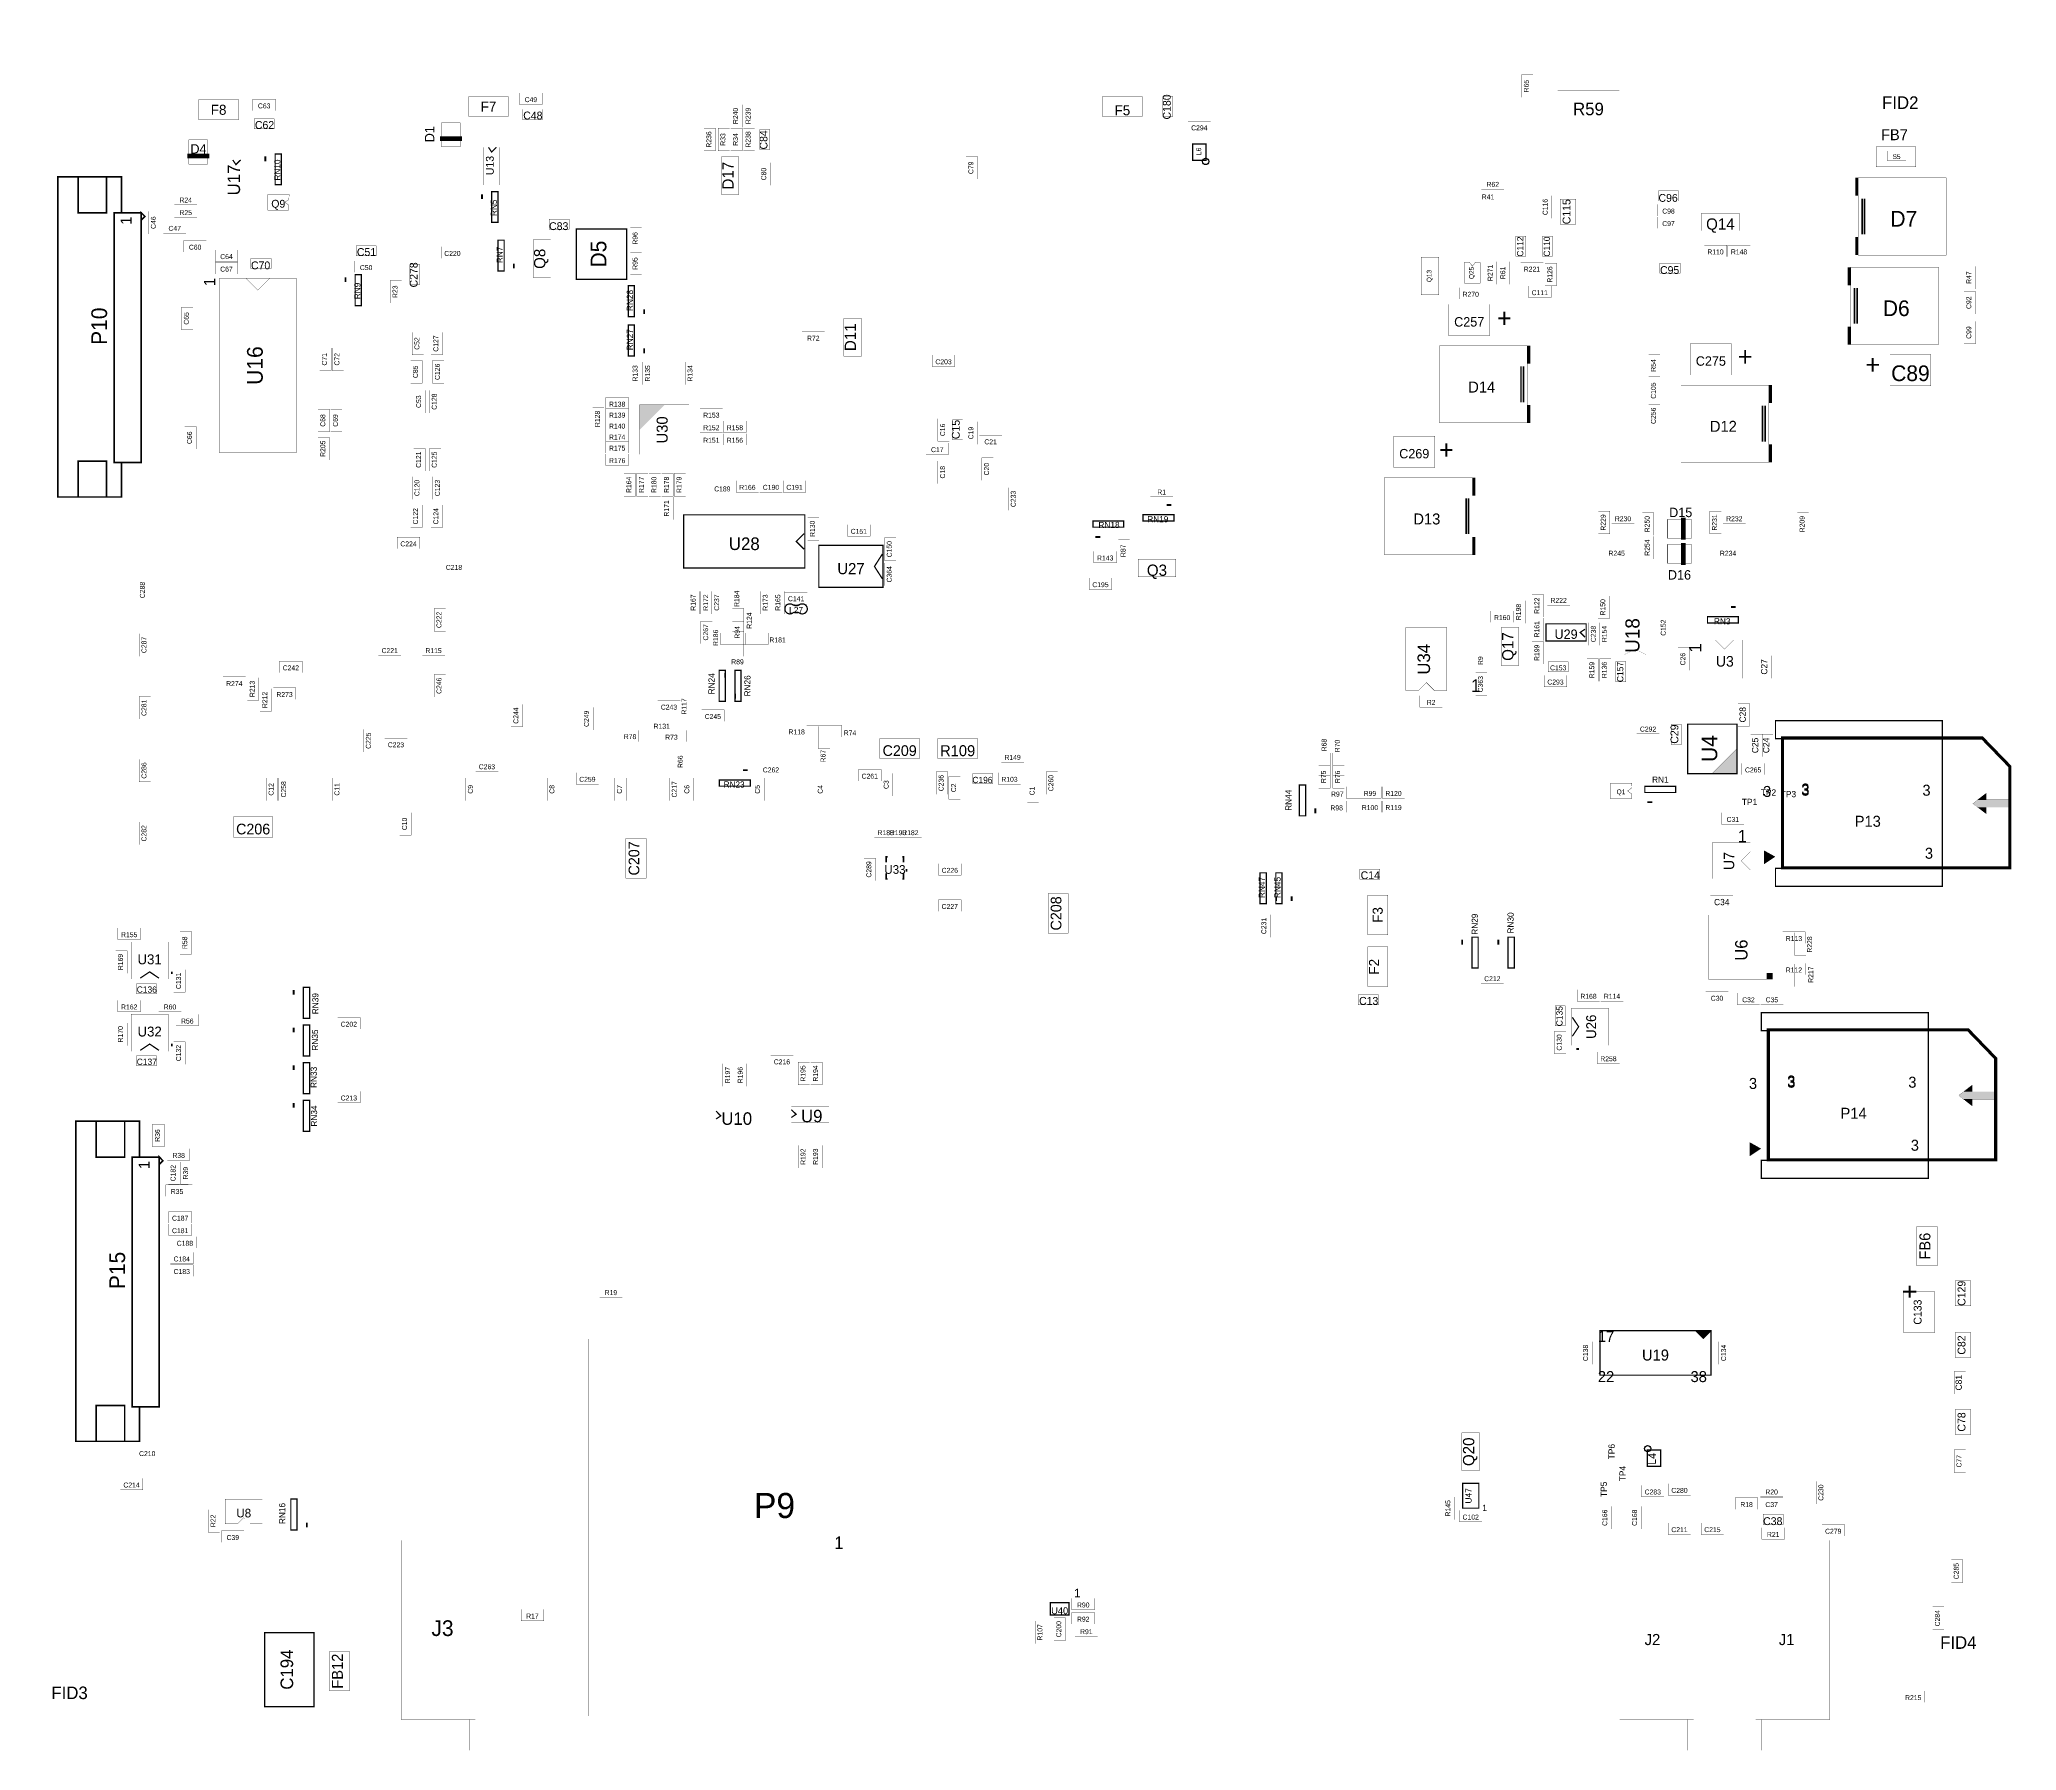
# Model space of a CAD drawing. Extents: x -13.6 to 13.7, y -11.8 to 11.8.
import ezdxf
from ezdxf.enums import TextEntityAlignment as Align

# ---------------------------------------------------------------- set-up
doc = ezdxf.new("R2010")
doc.units = 0
doc.layers.get('0').update_dxf_attribs({"linetype": 'CONTINUOUS'})
for name, color, linetype in [('ASSEMBLY_OUTLIN', 15, 'CONTINUOUS'), ('ASSEMBLY_REF_DE', 15, 'CONTINUOUS'), ('BOARD_OUTLINE', 10, 'CONTINUOUS')]:
    doc.layers.add(name, color=color, linetype=linetype)
doc.styles.add('STYLE_0', font='TXT', dxfattribs={"height": 0.06477})
doc.styles.add('STYLE_1', font='TXT', dxfattribs={"height": 0.138176})
doc.styles.add('STYLE_10', font='TXT', dxfattribs={"height": 0.08636})
doc.styles.add('STYLE_11', font='TXT', dxfattribs={"height": 0.06477})
doc.styles.add('STYLE_12', font='TXT', dxfattribs={"height": 0.17272})
doc.styles.add('STYLE_13', font='TXT', dxfattribs={"height": 0.15113})
doc.styles.add('STYLE_14', font='TXT', dxfattribs={"height": 0.153})
doc.styles.add('STYLE_15', font='TXT', dxfattribs={"height": 0.2159})
doc.styles.add('STYLE_16', font='TXT', dxfattribs={"height": 0.08636})
doc.styles.add('STYLE_17', font='TXT', dxfattribs={"height": 0.085})
doc.styles.add('STYLE_18', font='TXT', dxfattribs={"height": 0.085})
doc.styles.add('STYLE_19', font='TXT', dxfattribs={"height": 0.08636})
doc.styles.add('STYLE_2', font='TXT', dxfattribs={"height": 0.12954})
doc.styles.add('STYLE_20', font='TXT', dxfattribs={"height": 0.10795})
doc.styles.add('STYLE_21', font='TXT', dxfattribs={"height": 0.068})
doc.styles.add('STYLE_22', font='TXT', dxfattribs={"height": 0.146812})
doc.styles.add('STYLE_23', font='TXT', dxfattribs={"height": 0.068})
doc.styles.add('STYLE_24', font='TXT', dxfattribs={"height": 0.119})
doc.styles.add('STYLE_25', font='TXT', dxfattribs={"height": 0.17})
doc.styles.add('STYLE_26', font='TXT', dxfattribs={"height": 0.25908})
doc.styles.add('STYLE_27', font='TXT', dxfattribs={"height": 0.155448})
doc.styles.add('STYLE_28', font='TXT', dxfattribs={"height": 0.1513})
doc.styles.add('STYLE_29', font='TXT', dxfattribs={"height": 0.08636})
doc.styles.add('STYLE_3', font='TXT', dxfattribs={"height": 0.138176})
doc.styles.add('STYLE_30', font='TXT', dxfattribs={"height": 0.1513})
doc.styles.add('STYLE_31', font='TXT', dxfattribs={"height": 0.17272})
doc.styles.add('STYLE_32', font='TXT', dxfattribs={"height": 0.17})
doc.styles.add('STYLE_33', font='TXT', dxfattribs={"height": 0.17})
doc.styles.add('STYLE_35', font='TXT', dxfattribs={"height": 0.25908})
doc.styles.add('STYLE_36', font='TXT', dxfattribs={"height": 0.25908})
doc.styles.add('STYLE_37', font='TXT', dxfattribs={"height": 0.1445})
doc.styles.add('STYLE_39', font='TXT', dxfattribs={"height": 0.34544})
doc.styles.add('STYLE_4', font='TXT', dxfattribs={"height": 0.146812})
doc.styles.add('STYLE_42', font='TXT', dxfattribs={"height": 0.094996})
doc.styles.add('STYLE_44', font='TXT', dxfattribs={"height": 0.1445})
doc.styles.add('STYLE_45', font='TXT', dxfattribs={"height": 0.12954})
doc.styles.add('STYLE_5', font='TXT', dxfattribs={"height": 0.2159})
doc.styles.add('STYLE_51', font='TXT', dxfattribs={"height": 0.19431})
doc.styles.add('STYLE_55', font='TXT', dxfattribs={"height": 0.1734})
doc.styles.add('STYLE_6', font='TXT', dxfattribs={"height": 0.136})
doc.styles.add('STYLE_67', font='TXT', dxfattribs={"height": 0.136})
doc.styles.add('STYLE_7', font='TXT', dxfattribs={"height": 0.15113})
doc.styles.add('STYLE_8', font='TXT', dxfattribs={"height": 0.155448})
doc.styles.add('STYLE_9', font='TXT', dxfattribs={"height": 0.10795})

# ---------------------------------------------------------------- blocks, each defined once
blk = doc.blocks.new('ROUND_1')
blk.add_circle((0, 0), 0.0432)

msp = doc.modelspace()

# ---------------------------------------------------------------- linework, layer by layer
at = {"layer": 'ASSEMBLY_OUTLIN'}
for points, const_width in [([(6.999, 10.97), (6.999, 11.281), (6.84, 11.281), (6.84, 10.97), (6.999, 10.97)], 0.002), ([(-10.814, 10.663), (-10.814, 10.939), (-11.359, 10.939), (-11.359, 10.663), (-10.814, 10.663)], 0.00432), ([(-10.305, 10.787), (-10.305, 10.945), (-10.616, 10.945), (-10.616, 10.787), (-10.305, 10.787)], 0.002), ([(-7.101, 10.706), (-7.101, 10.983), (-7.645, 10.983), (-7.645, 10.706), (-7.101, 10.706)], 0.00432), ([(-6.635, 10.873), (-6.635, 11.031), (-6.946, 11.031), (-6.946, 10.873), (-6.635, 10.873)], 0.002), ([(1.621, 10.706), (1.621, 10.983), (1.077, 10.983), (1.077, 10.706), (1.621, 10.706)], 0.00432), ([(2.045, 10.706), (2.045, 10.983), (1.906, 10.983), (1.906, 10.706), (2.045, 10.706)], 0.00432), ([(8.187, 10.628), (8.187, 11.06), (7.337, 11.06), (7.337, 10.628), (8.187, 10.628)], 0.002), ([(-10.322, 10.538), (-10.322, 10.676), (-10.599, 10.676), (-10.599, 10.538), (-10.322, 10.538)], 0.00432), ([(-7.762, 10.289), (-7.762, 10.622), (-8.02, 10.622), (-8.02, 10.289), (-7.762, 10.289)], 0.0051), ([(-6.63, 10.667), (-6.63, 10.806), (-6.907, 10.806), (-6.907, 10.667), (-6.63, 10.667)], 0.00432), ([(-3.883, 10.559), (-3.883, 10.87), (-4.041, 10.87), (-4.041, 10.559), (-3.883, 10.559)], 0.002), ([(-3.71, 10.559), (-3.71, 10.87), (-3.868, 10.87), (-3.868, 10.559), (-3.71, 10.559)], 0.002), ([(2.563, 10.485), (2.563, 10.643), (2.252, 10.643), (2.252, 10.485), (2.563, 10.485)], 0.002), ([(-11.238, 10.052), (-11.238, 10.385), (-11.496, 10.385), (-11.496, 10.052), (-11.238, 10.052)], 0.0051), ([(-4.25, 10.235), (-4.25, 10.547), (-4.408, 10.547), (-4.408, 10.235), (-4.25, 10.235)], 0.002), ([(-4.056, 10.235), (-4.056, 10.547), (-4.214, 10.547), (-4.214, 10.235), (-4.056, 10.235)], 0.002), ([(-3.883, 10.235), (-3.883, 10.547), (-4.041, 10.547), (-4.041, 10.235), (-3.883, 10.235)], 0.002), ([(-3.71, 10.235), (-3.71, 10.547), (-3.868, 10.547), (-3.868, 10.235), (-3.71, 10.235)], 0.002), ([(-3.504, 10.253), (-3.504, 10.529), (-3.642, 10.529), (-3.642, 10.253), (-3.504, 10.253)], 0.00432), ([(2.498, 10.106), (2.498, 10.33), (2.316, 10.33), (2.316, 10.106), (2.498, 10.106)], 0.017), ([(-10.741, 9.592), (-10.741, 10.11), (-10.957, 10.11), (-10.957, 9.592), (-10.741, 9.592)], 0.002), ([(-10.784, 10.11), (-10.849, 10.046), (-10.892, 10.11)], 0.0173), ([(-10.443, 10.158), (-10.443, 10.091)], 0.0255), ([(-10.224, 9.768), (-10.224, 10.193), (-10.309, 10.193), (-10.309, 9.768), (-10.224, 9.768)], 0.0173), ([(-7.222, 9.765), (-7.222, 10.283), (-7.438, 10.283), (-7.438, 9.765), (-7.222, 9.765)], 0.002), ([(-7.265, 10.283), (-7.33, 10.218), (-7.373, 10.283)], 0.0173), ([(-3.927, 9.635), (-3.927, 10.154), (-4.169, 10.154), (-4.169, 9.635), (-3.927, 9.635)], 0.00432), ([(-3.494, 9.76), (-3.494, 10.072), (-3.652, 10.072), (-3.652, 9.76), (-3.494, 9.76)], 0.002), ([(-0.644, 9.847), (-0.644, 10.158), (-0.802, 10.158), (-0.802, 9.847), (-0.644, 9.847)], 0.002), ([(12.265, 10.015), (12.265, 10.292), (11.721, 10.292), (11.721, 10.015), (12.265, 10.015)], 0.00432), ([(12.13, 10.102), (12.13, 10.232), (11.871, 10.232), (11.871, 10.102), (12.13, 10.102)], 0.002), ([(-12.424, 9.384), (-12.423, 9.877), (-13.299, 9.877), (-13.299, 5.474), (-12.424, 5.474), (-12.424, 5.95), (-12.152, 5.95), (-12.152, 9.384), (-12.424, 9.384)], 0.0221), ([(-12.628, 9.384), (-12.628, 9.877), (-13.019, 9.877), (-13.019, 9.384), (-12.628, 9.384)], 0.0221), ([(6.6, 9.707), (6.6, 9.866), (6.289, 9.866), (6.289, 9.707), (6.6, 9.707)], 0.002), ([(12.684, 8.802), (12.684, 9.864), (11.475, 9.864), (11.475, 8.802), (12.684, 8.802)], 0.00432), ([(-11.384, 9.492), (-11.384, 9.65), (-11.695, 9.65), (-11.695, 9.492), (-11.384, 9.492)], 0.002), ([(-10.118, 9.634), (-10.119, 9.566), (-10.175, 9.527), (-10.124, 9.489), (-10.124, 9.419), (-10.409, 9.419), (-10.409, 9.635), (-10.118, 9.634)], 0.00432), ([(-7.463, 9.639), (-7.463, 9.573)], 0.0255), ([(-7.244, 9.25), (-7.244, 9.675), (-7.329, 9.675), (-7.329, 9.25), (-7.244, 9.25)], 0.0173), ([(6.535, 9.535), (6.535, 9.693), (6.224, 9.693), (6.224, 9.535), (6.535, 9.535)], 0.002), ([(7.258, 9.307), (7.258, 9.618), (7.1, 9.618), (7.1, 9.307), (7.258, 9.307)], 0.002), ([(7.589, 9.225), (7.589, 9.571), (7.373, 9.571), (7.373, 9.225), (7.589, 9.225)], 0.00432), ([(9.001, 9.545), (9.001, 9.683), (8.724, 9.683), (8.724, 9.545), (9.001, 9.545)], 0.00432), ([(11.527, 9.579), (11.527, 9.087)], 0.0216), ([(11.527, 9.579), (11.527, 9.087)], 0.0216), ([(11.561, 9.579), (11.561, 9.087)], 0.0216), ([(-12.152, 5.95), (-12.152, 9.384), (-12.526, 9.384), (-12.526, 5.95), (-12.152, 5.95)], 0.0221), ([(-12.152, 9.384), (-12.101, 9.333), (-12.152, 9.282), (-12.152, 9.384)], 0.0221), ([(-11.893, 9.091), (-11.893, 9.402), (-12.051, 9.402), (-12.051, 9.091), (-11.893, 9.091)], 0.002), ([(-11.536, 9.103), (-11.536, 9.261), (-11.847, 9.261), (-11.847, 9.103), (-11.536, 9.103)], 0.002), ([(-11.384, 9.319), (-11.384, 9.477), (-11.695, 9.477), (-11.695, 9.319), (-11.384, 9.319)], 0.002), ([(-6.263, 9.156), (-6.263, 9.294), (-6.54, 9.294), (-6.54, 9.156), (-6.263, 9.156)], 0.00432), ([(9.018, 9.34), (9.018, 9.498), (8.707, 9.498), (8.707, 9.34), (9.018, 9.34)], 0.002), ([(9.018, 9.168), (9.018, 9.326), (8.707, 9.326), (8.707, 9.168), (9.018, 9.168)], 0.002), ([(9.836, 9.137), (9.836, 9.378), (9.318, 9.378), (9.318, 9.137), (9.836, 9.137)], 0.00432), ([(-11.255, 8.844), (-11.255, 9.002), (-11.566, 9.002), (-11.566, 8.844), (-11.255, 8.844)], 0.002), ([(-7.158, 8.581), (-7.158, 9.006), (-7.243, 9.006), (-7.243, 8.581), (-7.158, 8.581)], 0.0173), ([(-6.518, 8.491), (-6.518, 9.009), (-6.76, 9.009), (-6.76, 8.491), (-6.518, 8.491)], 0.00432), ([(-5.473, 8.469), (-5.473, 9.16), (-6.164, 9.16), (-6.164, 8.469), (-5.473, 8.469)], 0.0173), ([(-5.265, 8.875), (-5.265, 9.186), (-5.423, 9.186), (-5.423, 8.875), (-5.265, 8.875)], 0.002), ([(6.902, 8.785), (6.902, 9.061), (6.764, 9.061), (6.764, 8.785), (6.902, 8.785)], 0.00432), ([(7.269, 8.785), (7.269, 9.061), (7.131, 9.061), (7.131, 8.785), (7.269, 8.785)], 0.00432), ([(-10.823, 8.714), (-10.823, 8.872), (-11.134, 8.872), (-11.134, 8.714), (-10.823, 8.714)], 0.002), ([(-10.365, 8.616), (-10.365, 8.754), (-10.642, 8.754), (-10.642, 8.616), (-10.365, 8.616)], 0.00432), ([(-8.902, 8.563), (-8.902, 8.721), (-9.213, 8.721), (-9.213, 8.563), (-8.902, 8.563)], 0.002), ([(-8.919, 8.789), (-8.919, 8.927), (-9.195, 8.927), (-9.195, 8.789), (-8.919, 8.789)], 0.00432), ([(-7.714, 8.757), (-7.714, 8.916), (-8.025, 8.916), (-8.025, 8.757), (-7.714, 8.757)], 0.002), ([(-5.265, 8.53), (-5.265, 8.841), (-5.423, 8.841), (-5.423, 8.53), (-5.265, 8.53)], 0.002), ([(5.702, 8.254), (5.702, 8.772), (5.46, 8.772), (5.46, 8.254), (5.702, 8.254)], 0.00432), ([(6.057, 8.704), (6.125, 8.703), (6.164, 8.647), (6.203, 8.698), (6.272, 8.698), (6.272, 8.413), (6.056, 8.413), (6.057, 8.704)], 0.00432), ([(6.502, 8.4), (6.502, 8.711), (6.344, 8.711), (6.344, 8.4), (6.502, 8.4)], 0.002), ([(6.675, 8.4), (6.675, 8.711), (6.517, 8.711), (6.517, 8.4), (6.675, 8.4)], 0.002), ([(9.666, 8.779), (9.666, 8.937), (9.355, 8.937), (9.355, 8.779), (9.666, 8.779)], 0.002), ([(9.99, 8.779), (9.99, 8.937), (9.679, 8.937), (9.679, 8.779), (9.99, 8.779)], 0.002), ([(-10.823, 8.542), (-10.823, 8.7), (-11.134, 8.7), (-11.134, 8.542), (-10.823, 8.542)], 0.002), ([(-10.02, 6.082), (-10.02, 8.482), (-11.074, 8.482), (-11.074, 6.082), (-10.02, 6.082)], 0.00432), ([(-10.711, 8.482), (-10.547, 8.318), (-10.383, 8.482)], 0.00432), ([(-9.342, 8.495), (-9.342, 8.429)], 0.0255), ([(-9.122, 8.106), (-9.122, 8.531), (-9.208, 8.531), (-9.208, 8.106), (-9.122, 8.106)], 0.0173), ([(-8.568, 8.141), (-8.568, 8.452), (-8.726, 8.452), (-8.726, 8.141), (-8.568, 8.141)], 0.002), ([(-8.319, 8.396), (-8.319, 8.672), (-8.457, 8.672), (-8.457, 8.396), (-8.319, 8.396)], 0.00432), ([(-7.024, 8.617), (-7.024, 8.683)], 0.0255), ([(7.14, 8.542), (7.14, 8.7), (6.829, 8.7), (6.829, 8.542), (7.14, 8.542)], 0.002), ([(7.322, 8.379), (7.322, 8.69), (7.164, 8.69), (7.164, 8.379), (7.322, 8.379)], 0.002), ([(9.022, 8.552), (9.022, 8.69), (8.746, 8.69), (8.746, 8.552), (9.022, 8.552)], 0.00432), ([(12.58, 7.571), (12.58, 8.634), (11.371, 8.634), (11.371, 7.571), (12.58, 7.571)], 0.00432), ([(13.087, 8.336), (13.087, 8.647), (12.929, 8.647), (12.929, 8.336), (13.087, 8.336)], 0.002), ([(-5.366, 7.955), (-5.366, 8.38), (-5.451, 8.38), (-5.451, 7.955), (-5.366, 7.955)], 0.0173), ([(6.298, 8.196), (6.298, 8.354), (5.987, 8.354), (5.987, 8.196), (6.298, 8.196)], 0.002), ([(7.248, 8.218), (7.248, 8.376), (6.937, 8.376), (6.937, 8.218), (7.248, 8.218)], 0.002), ([(11.423, 8.349), (11.423, 7.856)], 0.0216), ([(11.423, 8.349), (11.423, 7.856)], 0.0216), ([(11.458, 8.349), (11.458, 7.856)], 0.0216), ([(13.087, 7.99), (13.087, 8.301), (12.929, 8.301), (12.929, 7.99), (13.087, 7.99)], 0.002), ([(-11.439, 7.774), (-11.439, 8.085), (-11.597, 8.085), (-11.597, 7.774), (-11.439, 7.774)], 0.002), ([(-5.232, 7.99), (-5.232, 8.057)], 0.0255), ([(-2.243, 7.412), (-2.243, 7.93), (-2.485, 7.93), (-2.485, 7.412), (-2.243, 7.412)], 0.00432), ([(6.401, 7.692), (6.401, 8.124), (5.84, 8.124), (5.84, 7.692), (6.401, 7.692)], 0.00432), ([(13.087, 7.58), (13.087, 7.891), (12.929, 7.891), (12.929, 7.58), (13.087, 7.58)], 0.002), ([(-8.266, 7.429), (-8.266, 7.74), (-8.424, 7.74), (-8.424, 7.429), (-8.266, 7.429)], 0.002), ([(-8.006, 7.429), (-8.006, 7.74), (-8.165, 7.74), (-8.165, 7.429), (-8.006, 7.429)], 0.002), ([(-5.366, 7.415), (-5.366, 7.84), (-5.451, 7.84), (-5.451, 7.415), (-5.366, 7.415)], 0.0173), ([(-2.748, 7.592), (-2.748, 7.75), (-3.059, 7.75), (-3.059, 7.592), (-2.748, 7.592)], 0.002), ([(-9.539, 7.213), (-9.539, 7.524), (-9.697, 7.524), (-9.697, 7.213), (-9.539, 7.213)], 0.002), ([(-9.367, 7.213), (-9.367, 7.524), (-9.525, 7.524), (-9.525, 7.213), (-9.367, 7.213)], 0.002), ([(-8.287, 7.04), (-8.287, 7.351), (-8.445, 7.351), (-8.445, 7.04), (-8.287, 7.04)], 0.002), ([(-7.985, 7.04), (-7.985, 7.351), (-8.143, 7.351), (-8.143, 7.04), (-7.985, 7.04)], 0.002), ([(-5.232, 7.451), (-5.232, 7.517)], 0.0255), ([(-0.956, 7.268), (-0.956, 7.426), (-1.268, 7.426), (-1.268, 7.268), (-0.956, 7.268)], 0.002), ([(6.92, 6.492), (6.92, 7.554), (5.71, 7.554), (5.71, 6.492), (6.92, 6.492)], 0.00432), ([(8.747, 7.126), (8.747, 7.438), (8.589, 7.438), (8.589, 7.126), (8.747, 7.126)], 0.002), ([(9.726, 7.152), (9.726, 7.584), (9.165, 7.584), (9.165, 7.152), (9.726, 7.152)], 0.00432), ([(12.472, 7.001), (12.472, 7.433), (11.911, 7.433), (11.911, 7.001), (12.472, 7.001)], 0.00432), ([(-5.265, 7.019), (-5.265, 7.33), (-5.423, 7.33), (-5.423, 7.019), (-5.265, 7.019)], 0.002), ([(-5.092, 7.019), (-5.092, 7.33), (-5.25, 7.33), (-5.25, 7.019), (-5.092, 7.019)], 0.002), ([(-4.509, 7.019), (-4.509, 7.33), (-4.667, 7.33), (-4.667, 7.019), (-4.509, 7.019)], 0.002), ([(6.833, 6.777), (6.833, 7.269)], 0.0216), ([(6.868, 6.777), (6.868, 7.269)], 0.0216), ([(6.868, 6.777), (6.868, 7.269)], 0.0216), ([(8.747, 6.781), (8.747, 7.092), (8.589, 7.092), (8.589, 6.781), (8.747, 6.781)], 0.002), ([(-8.244, 6.63), (-8.244, 6.941), (-8.402, 6.941), (-8.402, 6.63), (-8.244, 6.63)], 0.002), ([(-8.028, 6.63), (-8.028, 6.941), (-8.186, 6.941), (-8.186, 6.63), (-8.028, 6.63)], 0.002), ([(-5.447, 6.685), (-5.447, 6.843), (-5.758, 6.843), (-5.758, 6.685), (-5.447, 6.685)], 0.002), ([(10.244, 5.952), (10.244, 7.014), (9.035, 7.014), (9.035, 5.952), (10.244, 5.952)], 0.00432), ([(-9.561, 6.371), (-9.561, 6.682), (-9.719, 6.682), (-9.719, 6.371), (-9.561, 6.371)], 0.002), ([(-9.388, 6.371), (-9.388, 6.682), (-9.546, 6.682), (-9.546, 6.371), (-9.388, 6.371)], 0.002), ([(-5.783, 6.392), (-5.783, 6.704), (-5.941, 6.704), (-5.941, 6.392), (-5.783, 6.392)], 0.002), ([(-5.447, 6.534), (-5.447, 6.692), (-5.758, 6.692), (-5.758, 6.534), (-5.447, 6.534)], 0.002), ([(-5.447, 6.383), (-5.447, 6.541), (-5.758, 6.541), (-5.758, 6.383), (-5.447, 6.383)], 0.002), ([(-5.295, 6.745), (-5.295, 6.397), (-4.946, 6.745), (-5.295, 6.745)], 0.002), ([(-4.615, 6.062), (-4.615, 6.742), (-5.295, 6.742), (-5.295, 6.062), (-4.615, 6.062)], 0.002), ([(-4.152, 6.534), (-4.152, 6.692), (-4.463, 6.692), (-4.463, 6.534), (-4.152, 6.534)], 0.002), ([(-1.033, 6.241), (-1.033, 6.552), (-1.191, 6.552), (-1.191, 6.241), (-1.033, 6.241)], 0.002), ([(-0.849, 6.259), (-0.849, 6.535), (-0.987, 6.535), (-0.987, 6.259), (-0.849, 6.259)], 0.00432), ([(8.747, 6.436), (8.747, 6.747), (8.589, 6.747), (8.589, 6.436), (8.747, 6.436)], 0.002), ([(10.158, 6.237), (10.158, 6.729)], 0.0216), ([(10.193, 6.237), (10.193, 6.729)], 0.0216), ([(10.193, 6.237), (10.193, 6.729)], 0.0216), ([(-11.396, 6.133), (-11.396, 6.444), (-11.554, 6.444), (-11.554, 6.133), (-11.396, 6.133)], 0.002), ([(-9.561, 5.982), (-9.561, 6.293), (-9.719, 6.293), (-9.719, 5.982), (-9.561, 5.982)], 0.002), ([(-5.447, 6.231), (-5.447, 6.39), (-5.758, 6.39), (-5.758, 6.231), (-5.447, 6.231)], 0.002), ([(-4.152, 6.361), (-4.152, 6.519), (-4.463, 6.519), (-4.463, 6.361), (-4.152, 6.361)], 0.002), ([(-4.152, 6.188), (-4.152, 6.346), (-4.463, 6.346), (-4.463, 6.188), (-4.152, 6.188)], 0.002), ([(-3.828, 6.361), (-3.828, 6.519), (-4.139, 6.519), (-4.139, 6.361), (-3.828, 6.361)], 0.002), ([(-3.828, 6.188), (-3.828, 6.346), (-4.139, 6.346), (-4.139, 6.188), (-3.828, 6.188)], 0.002), ([(-0.644, 6.198), (-0.644, 6.509), (-0.802, 6.509), (-0.802, 6.198), (-0.644, 6.198)], 0.002), ([(-0.309, 6.167), (-0.309, 6.325), (-0.62, 6.325), (-0.62, 6.167), (-0.309, 6.167)], 0.002), ([(5.646, 5.879), (5.646, 6.31), (5.084, 6.31), (5.084, 5.879), (5.646, 5.879)], 0.00432), ([(-8.244, 5.831), (-8.244, 6.142), (-8.402, 6.142), (-8.402, 5.831), (-8.244, 5.831)], 0.002), ([(-8.028, 5.831), (-8.028, 6.142), (-8.186, 6.142), (-8.186, 5.831), (-8.028, 5.831)], 0.002), ([(-5.447, 6.08), (-5.447, 6.238), (-5.758, 6.238), (-5.758, 6.08), (-5.447, 6.08)], 0.002), ([(-5.447, 5.908), (-5.447, 6.066), (-5.758, 6.066), (-5.758, 5.908), (-5.447, 5.908)], 0.002), ([(-1.043, 6.059), (-1.043, 6.217), (-1.354, 6.217), (-1.354, 6.059), (-1.043, 6.059)], 0.002), ([(-0.428, 5.702), (-0.428, 6.013), (-0.586, 6.013), (-0.586, 5.702), (-0.428, 5.702)], 0.002), ([(-12.628, 5.474), (-12.628, 5.967), (-13.019, 5.967), (-13.019, 5.474), (-12.628, 5.474)], 0.0221), ([(-8.266, 5.442), (-8.266, 5.754), (-8.424, 5.754), (-8.424, 5.442), (-8.266, 5.442)], 0.002), ([(-7.985, 5.442), (-7.985, 5.754), (-8.143, 5.754), (-8.143, 5.442), (-7.985, 5.442)], 0.002), ([(-5.351, 5.486), (-5.351, 5.797), (-5.509, 5.797), (-5.509, 5.486), (-5.351, 5.486)], 0.002), ([(-5.178, 5.486), (-5.178, 5.797), (-5.336, 5.797), (-5.336, 5.486), (-5.178, 5.486)], 0.002), ([(-5.005, 5.486), (-5.005, 5.797), (-5.164, 5.797), (-5.164, 5.486), (-5.005, 5.486)], 0.002), ([(-4.833, 5.486), (-4.833, 5.797), (-4.991, 5.797), (-4.991, 5.486), (-4.833, 5.486)], 0.002), ([(-4.66, 5.486), (-4.66, 5.797), (-4.818, 5.797), (-4.818, 5.486), (-4.66, 5.486)], 0.002), ([(-1.033, 5.658), (-1.033, 5.969), (-1.191, 5.969), (-1.191, 5.658), (-1.033, 5.658)], 0.002), ([(6.164, 4.678), (6.164, 5.741), (4.955, 5.741), (4.955, 4.678), (6.164, 4.678)], 0.00432), ([(-4.833, 5.162), (-4.833, 5.473), (-4.991, 5.473), (-4.991, 5.162), (-4.833, 5.162)], 0.002), ([(-4.001, 5.519), (-4.001, 5.677), (-4.312, 5.677), (-4.312, 5.519), (-4.001, 5.519)], 0.002), ([(-3.655, 5.541), (-3.655, 5.699), (-3.966, 5.699), (-3.966, 5.541), (-3.655, 5.541)], 0.002), ([(-3.331, 5.541), (-3.331, 5.699), (-3.642, 5.699), (-3.642, 5.541), (-3.331, 5.541)], 0.002), ([(-3.007, 5.541), (-3.007, 5.699), (-3.319, 5.699), (-3.319, 5.541), (-3.007, 5.541)], 0.002), ([(-0.061, 5.291), (-0.061, 5.602), (-0.219, 5.602), (-0.219, 5.291), (-0.061, 5.291)], 0.002), ([(2.045, 5.476), (2.045, 5.634), (1.734, 5.634), (1.734, 5.476), (2.045, 5.476)], 0.002), ([(6.078, 4.963), (6.078, 5.456)], 0.0216), ([(6.112, 4.963), (6.112, 5.456)], 0.0216), ([(6.112, 4.963), (6.112, 5.456)], 0.0216), ([(-8.287, 5.054), (-8.287, 5.365), (-8.445, 5.365), (-8.445, 5.054), (-8.287, 5.054)], 0.002), ([(-8.006, 5.054), (-8.006, 5.365), (-8.165, 5.365), (-8.165, 5.054), (-8.006, 5.054)], 0.002), ([(-3.021, 4.498), (-3.021, 5.229), (-4.687, 5.229), (-4.687, 4.498), (-3.021, 4.498)], 0.0173), ([(-2.825, 4.881), (-2.825, 5.192), (-2.983, 5.192), (-2.983, 4.881), (-2.825, 4.881)], 0.002), ([(2.058, 5.145), (2.058, 5.23), (1.633, 5.23), (1.633, 5.145), (2.058, 5.145)], 0.0173), ([(2.023, 5.365), (1.956, 5.365)], 0.0255), ([(8.056, 4.967), (8.056, 5.279), (7.898, 5.279), (7.898, 4.967), (8.056, 4.967)], 0.002), ([(8.392, 5.109), (8.392, 5.267), (8.081, 5.267), (8.081, 5.109), (8.392, 5.109)], 0.002), ([(8.661, 4.946), (8.661, 5.257), (8.503, 5.257), (8.503, 4.946), (8.661, 4.946)], 0.002), ([(9.18, 4.907), (9.18, 5.166), (8.847, 5.166), (8.847, 4.907), (9.18, 4.907)], 0.0051), ([(9.589, 4.967), (9.589, 5.279), (9.431, 5.279), (9.431, 4.967), (9.589, 4.967)], 0.002), ([(9.925, 5.109), (9.925, 5.267), (9.614, 5.267), (9.614, 5.109), (9.925, 5.109)], 0.002), ([(10.793, 4.946), (10.793, 5.257), (10.635, 5.257), (10.635, 4.946), (10.793, 4.946)], 0.002), ([(-8.319, 4.763), (-8.319, 4.921), (-8.63, 4.921), (-8.63, 4.763), (-8.319, 4.763)], 0.002), ([(-3.031, 4.756), (-3.139, 4.864), (-3.031, 4.972)], 0.0173), ([(-2.122, 4.936), (-2.122, 5.094), (-2.433, 5.094), (-2.433, 4.936), (-2.122, 4.936)], 0.002), ([(-1.767, 4.6), (-1.767, 4.912), (-1.925, 4.912), (-1.925, 4.6), (-1.767, 4.6)], 0.002), ([(1.368, 5.059), (1.368, 5.144), (0.943, 5.144), (0.943, 5.059), (1.368, 5.059)], 0.0173), ([(0.978, 4.925), (1.044, 4.925)], 0.0255), ([(8.661, 4.622), (8.661, 4.933), (8.503, 4.933), (8.503, 4.622), (8.661, 4.622)], 0.002), ([(-1.944, 4.23), (-1.944, 4.808), (-2.828, 4.808), (-2.828, 4.23), (-1.944, 4.23)], 0.017), ([(-1.954, 4.349), (-2.063, 4.519), (-1.954, 4.689)], 0.017), ([(1.267, 4.569), (1.267, 4.727), (0.956, 4.727), (0.956, 4.569), (1.267, 4.569)], 0.002), ([(1.45, 4.579), (1.45, 4.89), (1.292, 4.89), (1.292, 4.579), (1.45, 4.579)], 0.002), ([(8.306, 4.634), (8.306, 4.792), (7.995, 4.792), (7.995, 4.634), (8.306, 4.634)], 0.002), ([(9.18, 4.562), (9.18, 4.82), (8.847, 4.82), (8.847, 4.562), (9.18, 4.562)], 0.0051), ([(9.839, 4.634), (9.839, 4.792), (9.527, 4.792), (9.527, 4.634), (9.839, 4.634)], 0.002), ([(-7.692, 4.439), (-7.692, 4.598), (-8.004, 4.598), (-8.004, 4.439), (-7.692, 4.439)], 0.002), ([(-1.767, 4.255), (-1.767, 4.566), (-1.925, 4.566), (-1.925, 4.255), (-1.767, 4.255)], 0.002), ([(1.203, 4.202), (1.203, 4.36), (0.891, 4.36), (0.891, 4.202), (1.203, 4.202)], 0.002), ([(2.083, 4.376), (2.083, 4.618), (1.565, 4.618), (1.565, 4.376), (2.083, 4.376)], 0.00432), ([(-12.044, 4.039), (-12.044, 4.35), (-12.202, 4.35), (-12.202, 4.039), (-12.044, 4.039)], 0.002), ([(-4.466, 3.866), (-4.466, 4.177), (-4.624, 4.177), (-4.624, 3.866), (-4.466, 3.866)], 0.002), ([(-4.293, 3.866), (-4.293, 4.177), (-4.451, 4.177), (-4.451, 3.866), (-4.293, 3.866)], 0.002), ([(-4.142, 3.866), (-4.142, 4.177), (-4.3, 4.177), (-4.3, 3.866), (-4.142, 3.866)], 0.002), ([(-3.473, 3.866), (-3.473, 4.177), (-3.631, 4.177), (-3.631, 3.866), (-3.473, 3.866)], 0.002), ([(-3.3, 3.866), (-3.3, 4.177), (-3.458, 4.177), (-3.458, 3.866), (-3.3, 3.866)], 0.002), ([(-2.986, 4.008), (-2.986, 4.166), (-3.297, 4.166), (-3.297, 4.008), (-2.986, 4.008)], 0.002), ([(7.144, 3.823), (7.144, 4.134), (6.986, 4.134), (6.986, 3.823), (7.144, 3.823)], 0.002), ([(7.507, 3.986), (7.507, 4.144), (7.196, 4.144), (7.196, 3.986), (7.507, 3.986)], 0.002), ([(8.051, 3.802), (8.051, 4.113), (7.893, 4.113), (7.893, 3.802), (8.051, 3.802)], 0.002), ([(-7.963, 3.629), (-7.963, 3.94), (-8.121, 3.94), (-8.121, 3.629), (-7.963, 3.629)], 0.002), ([(-3.861, 3.629), (-3.861, 3.94), (-4.019, 3.94), (-4.019, 3.629), (-3.861, 3.629)], 0.002), ([(-3.159, 3.89), (-3.121, 3.89), (-3.121, 3.89), (-3.115, 3.888), (-3.11, 3.886), (-3.105, 3.884), (-3.1, 3.881), (-3.095, 3.878), (-3.095, 3.878), (-3.09, 3.875), (-3.084, 3.872), (-3.079, 3.87), (-3.073, 3.868), (-3.067, 3.867), (-3.061, 3.866), (-3.055, 3.866), (-3.049, 3.867), (-3.043, 3.867), (-3.038, 3.869), (-3.032, 3.871), (-3.027, 3.873), (-3.021, 3.876), (-3.016, 3.879), (-3.012, 3.883), (-3.007, 3.887), (-3.003, 3.891), (-3, 3.896), (-2.996, 3.901), (-2.994, 3.906), (-2.991, 3.912), (-2.989, 3.917), (-2.988, 3.923), (-2.987, 3.929), (-2.987, 3.935), (-2.987, 3.941), (-2.988, 3.947), (-2.989, 3.953), (-2.991, 3.959), (-2.993, 3.964), (-2.996, 3.969), (-2.999, 3.974), (-3.003, 3.979), (-3.007, 3.984), (-3.011, 3.988), (-3.016, 3.991), (-3.021, 3.995), (-3.026, 3.998), (-3.032, 4), (-3.037, 4.002), (-3.043, 4.003), (-3.049, 4.004), (-3.055, 4.004), (-3.061, 4.004), (-3.067, 4.004), (-3.073, 4.002), (-3.078, 4.001), (-3.084, 3.999), (-3.089, 3.996), (-3.095, 3.993), (-3.095, 3.993), (-3.1, 3.99), (-3.105, 3.987), (-3.11, 3.985), (-3.116, 3.983), (-3.121, 3.981), (-3.121, 3.981), (-3.159, 3.981), (-3.16, 3.981), (-3.166, 3.983), (-3.172, 3.985), (-3.179, 3.987), (-3.184, 3.99), (-3.184, 3.99), (-3.189, 3.994), (-3.195, 3.997), (-3.2, 3.999), (-3.206, 4.001), (-3.212, 4.003), (-3.217, 4.004), (-3.223, 4.004), (-3.229, 4.004), (-3.235, 4.004), (-3.241, 4.003), (-3.247, 4.001), (-3.253, 3.999), (-3.258, 3.997), (-3.264, 3.994), (-3.268, 3.99), (-3.273, 3.986), (-3.277, 3.982), (-3.281, 3.978), (-3.285, 3.973), (-3.288, 3.967), (-3.29, 3.962), (-3.292, 3.956), (-3.294, 3.951), (-3.295, 3.945), (-3.295, 3.939), (-3.295, 3.933), (-3.295, 3.927), (-3.294, 3.921), (-3.292, 3.915), (-3.29, 3.909), (-3.288, 3.904), (-3.285, 3.898), (-3.281, 3.894), (-3.277, 3.889), (-3.273, 3.885), (-3.269, 3.881), (-3.264, 3.877), (-3.259, 3.874), (-3.253, 3.872), (-3.247, 3.87), (-3.242, 3.868), (-3.236, 3.867), (-3.23, 3.866), (-3.224, 3.866), (-3.218, 3.867), (-3.212, 3.868), (-3.206, 3.869), (-3.2, 3.871), (-3.195, 3.874), (-3.19, 3.877), (-3.185, 3.88), (-3.184, 3.88), (-3.178, 3.883), (-3.172, 3.886), (-3.166, 3.888), (-3.159, 3.889)], 0.0173), ([(-2.995, 3.875), (-2.995, 3.996), (-3.288, 3.996), (-3.288, 3.875), (-2.995, 3.875)], 0.002), ([(-3.185, 3.88), (-3.184, 3.88)], 0.002), ([(-3.159, 3.981), (-3.16, 3.981)], 0.002), ([(-3.159, 3.889), (-3.159, 3.89)], 0.002), ([(-3.121, 3.981), (-3.121, 3.981)], 0.002), ([(-3.121, 3.89), (-3.121, 3.89)], 0.002), ([(-3.095, 3.993), (-3.095, 3.993)], 0.002), ([(6.73, 3.749), (6.73, 3.907), (6.419, 3.907), (6.419, 3.749), (6.73, 3.749)], 0.002), ([(6.891, 3.737), (6.891, 4.048), (6.733, 4.048), (6.733, 3.737), (6.891, 3.737)], 0.002), ([(7.144, 3.499), (7.144, 3.81), (6.986, 3.81), (6.986, 3.499), (7.144, 3.499)], 0.002), ([(8.557, 3.305), (8.404, 3.382), (8.251, 3.305), (8.251, 3.832), (8.557, 3.832), (8.557, 3.305)], 0.002), ([(8.883, 3.521), (8.883, 3.832), (8.724, 3.832), (8.724, 3.521), (8.883, 3.521)], 0.002), ([(9.825, 3.742), (9.825, 3.827), (9.4, 3.827), (9.4, 3.742), (9.825, 3.742)], 0.0173), ([(9.789, 3.961), (9.723, 3.961)], 0.0255), ([(-12.022, 3.283), (-12.022, 3.595), (-12.18, 3.595), (-12.18, 3.283), (-12.022, 3.283)], 0.002), ([(-4.293, 3.456), (-4.293, 3.767), (-4.451, 3.767), (-4.451, 3.456), (-4.293, 3.456)], 0.002), ([(-3.871, 3.446), (-3.871, 3.604), (-4.182, 3.604), (-4.182, 3.446), (-3.871, 3.446)], 0.002), ([(-3.861, 3.456), (-3.861, 3.767), (-4.019, 3.767), (-4.019, 3.456), (-3.861, 3.456)], 0.002), ([(-3.861, 3.283), (-3.861, 3.595), (-4.019, 3.595), (-4.019, 3.283), (-3.861, 3.283)], 0.002), ([(-3.698, 3.446), (-3.698, 3.604), (-4.009, 3.604), (-4.009, 3.446), (-3.698, 3.446)], 0.002), ([(-3.526, 3.446), (-3.526, 3.604), (-3.837, 3.604), (-3.837, 3.446), (-3.526, 3.446)], 0.002), ([(5.813, 3.677), (5.813, 2.813), (5.64, 2.813), (5.532, 2.921), (5.424, 2.813), (5.251, 2.813), (5.251, 3.677), (5.813, 3.677)], 0.00432), ([(6.803, 3.158), (6.803, 3.677), (6.561, 3.677), (6.561, 3.158), (6.803, 3.158)], 0.00432), ([(7.73, 3.493), (7.73, 3.73), (7.177, 3.73), (7.177, 3.493), (7.73, 3.493)], 0.0173), ([(7.713, 3.547), (7.648, 3.612), (7.713, 3.655)], 0.0173), ([(7.921, 3.435), (7.921, 3.746), (7.763, 3.746), (7.763, 3.435), (7.921, 3.435)], 0.002), ([(8.072, 3.435), (8.072, 3.746), (7.914, 3.746), (7.914, 3.435), (8.072, 3.435)], 0.002), ([(-8.578, 3.295), (-8.578, 3.453), (-8.889, 3.453), (-8.889, 3.295), (-8.578, 3.295)], 0.002), ([(-7.973, 3.295), (-7.973, 3.453), (-8.284, 3.453), (-8.284, 3.295), (-7.973, 3.295)], 0.002), ([(6.367, 3.068), (6.367, 3.379), (6.209, 3.379), (6.209, 3.068), (6.367, 3.068)], 0.002), ([(7.144, 3.176), (7.144, 3.487), (6.986, 3.487), (6.986, 3.176), (7.144, 3.176)], 0.002), ([(9.152, 3.089), (9.152, 3.4), (8.994, 3.4), (8.994, 3.089), (9.152, 3.089)], 0.002), ([(9.881, 2.981), (9.881, 3.508), (9.388, 3.508), (9.388, 2.981), (9.881, 2.981)], 0.002), ([(9.762, 3.508), (9.634, 3.381), (9.507, 3.508)], 0.002), ([(10.275, 2.981), (10.275, 3.292), (10.117, 3.292), (10.117, 2.981), (10.275, 2.981)], 0.002), ([(-10.715, 2.842), (-10.715, 3), (-11.026, 3), (-11.026, 2.842), (-10.715, 2.842)], 0.002), ([(-9.938, 3.058), (-9.938, 3.216), (-10.249, 3.216), (-10.249, 3.058), (-9.938, 3.058)], 0.002), ([(-7.963, 2.722), (-7.963, 3.033), (-8.121, 3.033), (-8.121, 2.722), (-7.963, 2.722)], 0.002), ([(-4.114, 2.665), (-4.114, 3.09), (-4.199, 3.09), (-4.199, 2.665), (-4.114, 2.665)], 0.0173), ([(-4.117, 3.054), (-4.117, 2.988)], 0.0255), ([(-3.898, 2.665), (-3.898, 3.09), (-3.983, 3.09), (-3.983, 2.665), (-3.898, 2.665)], 0.0173), ([(6.367, 2.744), (6.367, 3.055), (6.209, 3.055), (6.209, 2.744), (6.367, 2.744)], 0.002), ([(7.464, 2.863), (7.464, 3.021), (7.153, 3.021), (7.153, 2.863), (7.464, 2.863)], 0.002), ([(7.484, 3.068), (7.484, 3.206), (7.208, 3.206), (7.208, 3.068), (7.484, 3.068)], 0.00432), ([(7.9, 2.938), (7.9, 3.249), (7.742, 3.249), (7.742, 2.938), (7.9, 2.938)], 0.002), ([(8.072, 2.938), (8.072, 3.249), (7.914, 3.249), (7.914, 2.938), (8.072, 2.938)], 0.002), ([(8.278, 2.934), (8.278, 3.21), (8.14, 3.21), (8.14, 2.934), (8.278, 2.934)], 0.00432), ([(-12.022, 2.42), (-12.022, 2.731), (-12.18, 2.731), (-12.18, 2.42), (-12.022, 2.42)], 0.002), ([(-10.533, 2.679), (-10.533, 2.99), (-10.691, 2.99), (-10.691, 2.679), (-10.533, 2.679)], 0.002), ([(-10.36, 2.528), (-10.36, 2.839), (-10.518, 2.839), (-10.518, 2.528), (-10.36, 2.528)], 0.002), ([(-10.024, 2.691), (-10.024, 2.849), (-10.335, 2.849), (-10.335, 2.691), (-10.024, 2.691)], 0.002), ([(-3.979, 2.701), (-3.979, 2.767)], 0.0255), ([(5.752, 2.583), (5.752, 2.741), (5.441, 2.741), (5.441, 2.583), (5.752, 2.583)], 0.002), ([(-6.905, 2.312), (-6.905, 2.623), (-7.063, 2.623), (-7.063, 2.312), (-6.905, 2.312)], 0.002), ([(-5.934, 2.269), (-5.934, 2.58), (-6.092, 2.58), (-6.092, 2.269), (-5.934, 2.269)], 0.002), ([(-4.735, 2.518), (-4.735, 2.676), (-5.046, 2.676), (-5.046, 2.518), (-4.735, 2.518)], 0.002), ([(-4.13, 2.388), (-4.13, 2.547), (-4.441, 2.547), (-4.441, 2.388), (-4.13, 2.388)], 0.002), ([(9.978, 2.323), (9.978, 2.634), (9.82, 2.634), (9.82, 2.323), (9.978, 2.323)], 0.002), ([(-8.935, 1.966), (-8.935, 2.278), (-9.093, 2.278), (-9.093, 1.966), (-8.935, 1.966)], 0.002), ([(-4.994, 2.108), (-4.994, 2.266), (-5.305, 2.266), (-5.305, 2.108), (-4.994, 2.108)], 0.002), ([(-4.821, 2.108), (-4.821, 2.266), (-5.132, 2.266), (-5.132, 2.108), (-4.821, 2.108)], 0.002), ([(-4.648, 2.108), (-4.648, 2.266), (-4.959, 2.266), (-4.959, 2.108), (-4.648, 2.108)], 0.002), ([(-4.638, 2.118), (-4.638, 2.429), (-4.797, 2.429), (-4.797, 2.118), (-4.638, 2.118)], 0.002), ([(-4.638, 1.945), (-4.638, 2.256), (-4.797, 2.256), (-4.797, 1.945), (-4.638, 1.945)], 0.002), ([(-2.684, 2.173), (-2.684, 2.331), (-2.995, 2.331), (-2.995, 2.173), (-2.684, 2.173)], 0.002), ([(-2.674, 2.01), (-2.674, 2.321), (-2.832, 2.321), (-2.832, 2.01), (-2.674, 2.01)], 0.002), ([(-2.511, 2.173), (-2.511, 2.331), (-2.822, 2.331), (-2.822, 2.173), (-2.511, 2.173)], 0.002), ([(8.738, 2.216), (8.738, 2.374), (8.426, 2.374), (8.426, 2.216), (8.738, 2.216)], 0.002), ([(9.04, 2.07), (9.04, 2.347), (8.901, 2.347), (8.901, 2.07), (9.04, 2.07)], 0.00432), ([(9.807, 1.669), (9.807, 2.349), (9.127, 2.349), (9.127, 1.669), (9.807, 1.669)], 0.017), ([(10.151, 1.902), (10.151, 2.213), (9.993, 2.213), (9.993, 1.902), (10.151, 1.902)], 0.002), ([(10.302, 1.902), (10.302, 2.213), (10.144, 2.213), (10.144, 1.902), (10.302, 1.902)], 0.002), ([(12.631, 0.119), (10.336, 0.119), (10.336, 0.366), (10.435, 0.366), (10.435, 2.151), (10.336, 2.151), (10.336, 2.397), (12.631, 2.397), (12.631, 0.119)], 0.017), ([(10.432, 0.374), (10.432, 2.159), (13.181, 2.159), (13.56, 1.768), (13.56, 0.374), (10.432, 0.374)], 0.0425), ([(-8.491, 2), (-8.491, 2.158), (-8.802, 2.158), (-8.802, 2), (-8.491, 2)], 0.002), ([(-1.444, 1.876), (-1.444, 2.152), (-1.989, 2.152), (-1.989, 1.876), (-1.444, 1.876)], 0.00432), ([(-0.646, 1.876), (-0.646, 2.152), (-1.19, 2.152), (-1.19, 1.876), (-0.646, 1.876)], 0.00432), ([(-0.006, 1.827), (-0.006, 1.985), (-0.318, 1.985), (-0.318, 1.827), (-0.006, 1.827)], 0.002), ([(4.208, 1.643), (4.208, 1.954), (4.05, 1.954), (4.05, 1.643), (4.208, 1.643)], 0.002), ([(4.402, 1.643), (4.402, 1.954), (4.244, 1.954), (4.244, 1.643), (4.402, 1.643)], 0.002), ([(9.807, 1.666), (9.807, 2.014), (9.459, 1.666), (9.807, 1.666)], 0.002), ([(-12.022, 1.556), (-12.022, 1.867), (-12.18, 1.867), (-12.18, 1.556), (-12.022, 1.556)], 0.002), ([(-7.239, 1.698), (-7.239, 1.856), (-7.55, 1.856), (-7.55, 1.698), (-7.239, 1.698)], 0.002), ([(-5.857, 1.525), (-5.857, 1.683), (-6.168, 1.683), (-6.168, 1.525), (-5.857, 1.525)], 0.002), ([(-3.807, 1.716), (-3.873, 1.716)], 0.0255), ([(-3.331, 1.654), (-3.331, 1.812), (-3.642, 1.812), (-3.642, 1.654), (-3.331, 1.654)], 0.002), ([(-1.971, 1.568), (-1.971, 1.726), (-2.282, 1.726), (-2.282, 1.568), (-1.971, 1.568)], 0.002), ([(-1.81, 1.362), (-1.81, 1.673), (-1.968, 1.673), (-1.968, 1.362), (-1.81, 1.362)], 0.002), ([(-1.054, 1.384), (-1.054, 1.695), (-1.213, 1.695), (-1.213, 1.384), (-1.054, 1.384)], 0.002), ([(-0.434, 1.535), (-0.434, 1.673), (-0.71, 1.673), (-0.71, 1.535), (-0.434, 1.535)], 0.00432), ([(-0.05, 1.525), (-0.05, 1.683), (-0.361, 1.683), (-0.361, 1.525), (-0.05, 1.525)], 0.002), ([(0.457, 1.384), (0.457, 1.695), (0.299, 1.695), (0.299, 1.384), (0.457, 1.384)], 0.002), ([(4.208, 1.47), (4.208, 1.781), (4.05, 1.781), (4.05, 1.47), (4.208, 1.47)], 0.002), ([(4.402, 1.47), (4.402, 1.781), (4.244, 1.781), (4.244, 1.47), (4.402, 1.47)], 0.002), ([(10.184, 1.654), (10.184, 1.812), (9.873, 1.812), (9.873, 1.654), (10.184, 1.654)], 0.002), ([(-10.273, 1.297), (-10.273, 1.608), (-10.432, 1.608), (-10.432, 1.297), (-10.273, 1.297)], 0.002), ([(-10.101, 1.297), (-10.101, 1.608), (-10.259, 1.608), (-10.259, 1.297), (-10.101, 1.297)], 0.002), ([(-9.367, 1.297), (-9.367, 1.608), (-9.525, 1.608), (-9.525, 1.297), (-9.367, 1.297)], 0.002), ([(-7.531, 1.297), (-7.531, 1.608), (-7.69, 1.608), (-7.69, 1.297), (-7.531, 1.297)], 0.002), ([(-6.409, 1.297), (-6.409, 1.608), (-6.567, 1.608), (-6.567, 1.297), (-6.409, 1.297)], 0.002), ([(-5.48, 1.297), (-5.48, 1.608), (-5.639, 1.608), (-5.639, 1.297), (-5.48, 1.297)], 0.002), ([(-4.725, 1.297), (-4.725, 1.608), (-4.883, 1.608), (-4.883, 1.297), (-4.725, 1.297)], 0.002), ([(-4.552, 1.297), (-4.552, 1.608), (-4.71, 1.608), (-4.71, 1.297), (-4.552, 1.297)], 0.002), ([(-3.771, 1.497), (-3.771, 1.582), (-4.196, 1.582), (-4.196, 1.497), (-3.771, 1.497)], 0.0173), ([(-3.581, 1.297), (-3.581, 1.608), (-3.739, 1.608), (-3.739, 1.297), (-3.581, 1.297)], 0.002), ([(-2.717, 1.297), (-2.717, 1.608), (-2.875, 1.608), (-2.875, 1.297), (-2.717, 1.297)], 0.002), ([(-0.882, 1.319), (-0.882, 1.63), (-1.04, 1.63), (-1.04, 1.319), (-0.882, 1.319)], 0.002), ([(0.198, 1.276), (0.198, 1.587), (0.04, 1.587), (0.04, 1.276), (0.198, 1.276)], 0.002), ([(3.869, 1.089), (3.869, 1.514), (3.784, 1.514), (3.784, 1.089), (3.869, 1.089)], 0.0173), ([(4.738, 1.331), (4.738, 1.489), (4.427, 1.489), (4.427, 1.331), (4.738, 1.331)], 0.002), ([(4.91, 1.331), (4.91, 1.489), (4.599, 1.489), (4.599, 1.331), (4.91, 1.331)], 0.002), ([(5.234, 1.331), (5.234, 1.489), (4.923, 1.489), (4.923, 1.331), (5.234, 1.331)], 0.002), ([(8.357, 1.538), (8.356, 1.47), (8.3, 1.431), (8.352, 1.392), (8.352, 1.323), (8.067, 1.323), (8.067, 1.539), (8.357, 1.538)], 0.00432), ([(8.962, 1.41), (8.962, 1.495), (8.537, 1.495), (8.537, 1.41), (8.962, 1.41)], 0.0173), ([(13.56, 1.207), (13.237, 1.207), (13.237, 1.114), (13.05, 1.258), (13.237, 1.403), (13.237, 1.309), (13.56, 1.309), (13.56, 1.207)], 0.002), ([(-8.438, 0.822), (-8.438, 1.133), (-8.596, 1.133), (-8.596, 0.822), (-8.438, 0.822)], 0.002), ([(4.003, 1.125), (4.003, 1.191)], 0.0255), ([(4.738, 1.136), (4.738, 1.294), (4.427, 1.294), (4.427, 1.136), (4.738, 1.136)], 0.002), ([(4.91, 1.136), (4.91, 1.294), (4.599, 1.294), (4.599, 1.136), (4.91, 1.136)], 0.002), ([(5.234, 1.136), (5.234, 1.294), (4.923, 1.294), (4.923, 1.136), (5.234, 1.136)], 0.002), ([(8.572, 1.276), (8.639, 1.276)], 0.0255), ([(9.903, 0.974), (9.903, 1.132), (9.592, 1.132), (9.592, 0.974), (9.903, 0.974)], 0.002), ([(-12.022, 0.693), (-12.022, 1.004), (-12.18, 1.004), (-12.18, 0.693), (-12.022, 0.693)], 0.002), ([(-10.34, 0.796), (-10.34, 1.073), (-10.884, 1.073), (-10.884, 0.796), (-10.34, 0.796)], 0.00432), ([(-1.753, 0.791), (-1.753, 0.949), (-2.064, 0.949), (-2.064, 0.791), (-1.753, 0.791)], 0.002), ([(-1.583, 0.791), (-1.583, 0.949), (-1.894, 0.949), (-1.894, 0.791), (-1.583, 0.791)], 0.002), ([(-1.413, 0.791), (-1.413, 0.949), (-1.724, 0.949), (-1.724, 0.791), (-1.413, 0.791)], 0.002), ([(-5.205, 0.231), (-5.205, 0.775), (-5.482, 0.775), (-5.482, 0.231), (-5.205, 0.231)], 0.00432), ([(9.99, 0.224), (9.99, 0.717), (9.463, 0.717), (9.463, 0.224), (9.99, 0.224)], 0.002), ([(9.99, 0.343), (9.862, 0.47), (9.99, 0.598)], 0.002), ([(10.33, 0.527), (10.177, 0.425), (10.177, 0.612), (10.33, 0.527)], 0.002), ([(-2.048, 0.196), (-2.048, 0.507), (-2.206, 0.507), (-2.206, 0.196), (-2.048, 0.196)], 0.002), ([(-1.883, 0.526), (-1.9, 0.526), (-1.9, 0.45)], 0.0221), ([(-1.883, 0.22), (-1.9, 0.22), (-1.9, 0.297)], 0.0221), ([(-1.662, 0.22), (-1.662, 0.526), (-1.9, 0.526), (-1.9, 0.22), (-1.662, 0.22)], 0.002), ([(-1.679, 0.526), (-1.662, 0.526), (-1.662, 0.45)], 0.0221), ([(-1.679, 0.22), (-1.662, 0.22), (-1.662, 0.297)], 0.0221), ([(-1.628, 0.322), (-1.628, 0.356)], 0.0085), ([(-1.62, 0.322), (-1.62, 0.356)], 0.0221), ([(-0.87, 0.273), (-0.87, 0.431), (-1.181, 0.431), (-1.181, 0.273), (-0.87, 0.273)], 0.002), ([(3.329, -0.12), (3.329, 0.305), (3.244, 0.305), (3.244, -0.12), (3.329, -0.12)], 0.0173), ([(3.545, -0.12), (3.545, 0.305), (3.46, 0.305), (3.46, -0.12), (3.545, -0.12)], 0.0173), ([(4.893, 0.218), (4.893, 0.356), (4.617, 0.356), (4.617, 0.218), (4.893, 0.218)], 0.00432), ([(0.602, -0.525), (0.602, 0.019), (0.326, 0.019), (0.326, -0.525), (0.602, -0.525)], 0.00432), ([(-0.87, -0.224), (-0.87, -0.066), (-1.181, -0.066), (-1.181, -0.224), (-0.87, -0.224)], 0.002), ([(3.387, -0.581), (3.387, -0.27), (3.229, -0.27), (3.229, -0.581), (3.387, -0.581)], 0.002), ([(3.464, -0.084), (3.464, -0.018)], 0.0255), ([(3.679, -0.084), (3.679, -0.018)], 0.0255), ([(5.001, -0.546), (5.001, -0.002), (4.725, -0.002), (4.725, -0.546), (5.001, -0.546)], 0.00432), ([(9.751, -0.16), (9.751, -0.002), (9.44, -0.002), (9.44, -0.16), (9.751, -0.16)], 0.002), ([(-12.162, -0.613), (-12.162, -0.454), (-12.473, -0.454), (-12.473, -0.613), (-12.162, -0.613)], 0.002), ([(-11.461, -0.813), (-11.461, -0.502), (-11.619, -0.502), (-11.619, -0.813), (-11.461, -0.813)], 0.002), ([(10.297, -1.158), (10.297, -0.274), (9.413, -0.274), (9.413, -1.158), (10.297, -1.158)], 0.002), ([(10.744, -0.665), (10.744, -0.507), (10.433, -0.507), (10.433, -0.665), (10.744, -0.665)], 0.002), ([(10.754, -0.828), (10.754, -0.517), (10.596, -0.517), (10.596, -0.828), (10.754, -0.828)], 0.002), ([(-12.346, -1.078), (-12.346, -0.767), (-12.504, -0.767), (-12.504, -1.078), (-12.346, -1.078)], 0.002), ([(-11.781, -1.156), (-11.781, -0.646), (-12.291, -0.646), (-12.291, -1.156), (-11.781, -1.156)], 0.002), ([(5.001, -1.259), (5.001, -0.715), (4.725, -0.715), (4.725, -1.259), (5.001, -1.259)], 0.00432), ([(6.025, -0.616), (6.025, -0.682)], 0.0255), ([(6.244, -1.005), (6.244, -0.58), (6.159, -0.58), (6.159, -1.005), (6.244, -1.005)], 0.0173), ([(6.521, -0.616), (6.521, -0.682)], 0.0255), ([(6.741, -1.005), (6.741, -0.58), (6.656, -0.58), (6.656, -1.005), (6.741, -1.005)], 0.0173), ([(-11.907, -1.144), (-12.036, -1.057), (-12.166, -1.144)], 0.017), ([(-11.73, -1.087), (-11.73, -1.053)], 0.0255), ([(-11.547, -1.337), (-11.547, -1.026), (-11.705, -1.026), (-11.705, -1.337), (-11.547, -1.337)], 0.002), ([(6.594, -1.217), (6.594, -1.059), (6.283, -1.059), (6.283, -1.217), (6.594, -1.217)], 0.002), ([(10.744, -1.097), (10.744, -0.939), (10.433, -0.939), (10.433, -1.097), (10.744, -1.097)], 0.002), ([(10.754, -1.26), (10.754, -0.949), (10.596, -0.949), (10.596, -1.26), (10.754, -1.26)], 0.002), ([(-11.941, -1.358), (-11.941, -1.22), (-12.218, -1.22), (-12.218, -1.358), (-11.941, -1.358)], 0.00432), ([(-10.054, -1.307), (-10.054, -1.373)], 0.0255), ([(-9.835, -1.696), (-9.835, -1.271), (-9.92, -1.271), (-9.92, -1.696), (-9.835, -1.696)], 0.0173), ([(7.917, -1.46), (7.917, -1.301), (7.606, -1.301), (7.606, -1.46), (7.917, -1.46)], 0.002), ([(8.241, -1.46), (8.241, -1.301), (7.93, -1.301), (7.93, -1.46), (8.241, -1.46)], 0.002), ([(9.686, -1.486), (9.686, -1.328), (9.375, -1.328), (9.375, -1.486), (9.686, -1.486)], 0.002), ([(10.118, -1.507), (10.118, -1.349), (9.807, -1.349), (9.807, -1.507), (10.118, -1.507)], 0.002), ([(10.442, -1.507), (10.442, -1.349), (10.131, -1.349), (10.131, -1.507), (10.442, -1.507)], 0.002), ([(-12.162, -1.606), (-12.162, -1.448), (-12.473, -1.448), (-12.473, -1.606), (-12.162, -1.606)], 0.002), ([(-11.6, -1.606), (-11.6, -1.448), (-11.911, -1.448), (-11.911, -1.606), (-11.6, -1.606)], 0.002), ([(4.872, -1.509), (4.872, -1.371), (4.595, -1.371), (4.595, -1.509), (4.872, -1.509)], 0.00432), ([(7.442, -1.799), (7.442, -1.523), (7.304, -1.523), (7.304, -1.799), (7.442, -1.799)], 0.00432), ([(8.038, -2.067), (8.038, -1.557), (7.528, -1.557), (7.528, -2.067), (8.038, -2.067)], 0.002), ([(12.437, -3.896), (10.142, -3.896), (10.142, -3.65), (10.241, -3.65), (10.241, -1.865), (10.142, -1.865), (10.142, -1.618), (12.437, -1.618), (12.437, -3.896)], 0.017), ([(-12.346, -2.071), (-12.346, -1.76), (-12.504, -1.76), (-12.504, -2.071), (-12.346, -2.071)], 0.002), ([(-11.781, -2.149), (-11.781, -1.639), (-12.291, -1.639), (-12.291, -2.149), (-11.781, -2.149)], 0.002), ([(-11.363, -1.8), (-11.363, -1.642), (-11.674, -1.642), (-11.674, -1.8), (-11.363, -1.8)], 0.002), ([(-10.054, -1.825), (-10.054, -1.891)], 0.0255), ([(-9.835, -2.214), (-9.835, -1.789), (-9.92, -1.789), (-9.92, -2.214), (-9.835, -2.214)], 0.0173), ([(-9.139, -1.843), (-9.139, -1.685), (-9.45, -1.685), (-9.45, -1.843), (-9.139, -1.843)], 0.002), ([(7.452, -2.184), (7.452, -1.873), (7.294, -1.873), (7.294, -2.184), (7.452, -2.184)], 0.002), ([(7.54, -1.942), (7.627, -1.812), (7.54, -1.683)], 0.017), ([(10.237, -3.641), (10.237, -1.856), (12.987, -1.856), (13.365, -2.247), (13.365, -3.641), (10.237, -3.641)], 0.0425), ([(-11.907, -2.137), (-12.036, -2.05), (-12.166, -2.137)], 0.017), ([(-11.73, -2.08), (-11.73, -2.046)], 0.0255), ([(-11.547, -2.33), (-11.547, -2.019), (-11.705, -2.019), (-11.705, -2.33), (-11.547, -2.33)], 0.002), ([(7.597, -2.118), (7.631, -2.118)], 0.0255), ([(8.192, -2.318), (8.192, -2.16), (7.881, -2.16), (7.881, -2.318), (8.192, -2.318)], 0.002), ([(-11.941, -2.351), (-11.941, -2.213), (-12.218, -2.213), (-12.218, -2.351), (-11.941, -2.351)], 0.00432), ([(-10.054, -2.343), (-10.054, -2.409)], 0.0255), ([(-9.835, -2.732), (-9.835, -2.307), (-9.92, -2.307), (-9.92, -2.732), (-9.835, -2.732)], 0.0173), ([(-3.991, -2.632), (-3.991, -2.321), (-4.149, -2.321), (-4.149, -2.632), (-3.991, -2.632)], 0.002), ([(-3.818, -2.632), (-3.818, -2.321), (-3.976, -2.321), (-3.976, -2.632), (-3.818, -2.632)], 0.002), ([(-3.18, -2.361), (-3.18, -2.203), (-3.491, -2.203), (-3.491, -2.361), (-3.18, -2.361)], 0.002), ([(-2.954, -2.611), (-2.954, -2.3), (-3.113, -2.3), (-3.113, -2.611), (-2.954, -2.611)], 0.002), ([(-2.782, -2.611), (-2.782, -2.3), (-2.94, -2.3), (-2.94, -2.611), (-2.782, -2.611)], 0.002), ([(-9.139, -2.858), (-9.139, -2.7), (-9.45, -2.7), (-9.45, -2.858), (-9.139, -2.858)], 0.002), ([(13.365, -2.808), (13.042, -2.808), (13.042, -2.902), (12.855, -2.757), (13.042, -2.613), (13.042, -2.706), (13.365, -2.706), (13.365, -2.808)], 0.002), ([(-10.054, -2.861), (-10.054, -2.927)], 0.0255), ([(-9.835, -3.251), (-9.835, -2.825), (-9.92, -2.825), (-9.92, -3.251), (-9.835, -3.251)], 0.0173), ([(-4.242, -2.973), (-4.178, -3.038), (-4.242, -3.081)], 0.0173), ([(-3.724, -3.146), (-3.724, -2.93), (-4.242, -2.93), (-4.242, -3.146), (-3.724, -3.146)], 0.002), ([(-3.206, -2.952), (-3.141, -3.016), (-3.206, -3.06)], 0.0173), ([(-2.688, -3.124), (-2.688, -2.908), (-3.206, -2.908), (-3.206, -3.124), (-2.688, -3.124)], 0.002), ([(-12.176, -3.604), (-12.175, -3.111), (-13.051, -3.111), (-13.051, -7.514), (-12.176, -7.514), (-12.176, -7.038), (-11.904, -7.038), (-11.904, -3.604), (-12.176, -3.604)], 0.0221), ([(-12.38, -3.604), (-12.38, -3.111), (-12.771, -3.111), (-12.771, -3.604), (-12.38, -3.604)], 0.0221), ([(-11.837, -3.463), (-11.837, -3.152), (-11.996, -3.152), (-11.996, -3.463), (-11.837, -3.463)], 0.002), ([(-11.482, -3.647), (-11.482, -3.489), (-11.793, -3.489), (-11.793, -3.647), (-11.482, -3.647)], 0.002), ([(-2.954, -3.755), (-2.954, -3.444), (-3.113, -3.444), (-3.113, -3.755), (-2.954, -3.755)], 0.002), ([(-2.782, -3.755), (-2.782, -3.444), (-2.94, -3.444), (-2.94, -3.755), (-2.782, -3.755)], 0.002), ([(10.135, -3.488), (9.982, -3.59), (9.982, -3.403), (10.135, -3.488)], 0.002), ([(-11.904, -7.038), (-11.904, -3.604), (-12.278, -3.604), (-12.278, -7.038), (-11.904, -7.038)], 0.0221), ([(-11.904, -3.604), (-11.853, -3.655), (-11.904, -3.706), (-11.904, -3.604)], 0.0221), ([(-11.622, -3.982), (-11.622, -3.671), (-11.78, -3.671), (-11.78, -3.982), (-11.622, -3.982)], 0.002), ([(-11.449, -3.982), (-11.449, -3.671), (-11.607, -3.671), (-11.607, -3.982), (-11.449, -3.982)], 0.002), ([(-11.503, -4.144), (-11.503, -3.986), (-11.814, -3.986), (-11.814, -4.144), (-11.503, -4.144)], 0.002), ([(-11.46, -4.511), (-11.46, -4.353), (-11.771, -4.353), (-11.771, -4.511), (-11.46, -4.511)], 0.002), ([(-11.46, -4.684), (-11.46, -4.525), (-11.771, -4.525), (-11.771, -4.684), (-11.46, -4.684)], 0.002), ([(12.558, -5.102), (12.558, -4.558), (12.281, -4.558), (12.281, -5.102), (12.558, -5.102)], 0.00432), ([(-11.395, -4.856), (-11.395, -4.698), (-11.706, -4.698), (-11.706, -4.856), (-11.395, -4.856)], 0.002), ([(-11.438, -5.072), (-11.438, -4.914), (-11.75, -4.914), (-11.75, -5.072), (-11.438, -5.072)], 0.002), ([(-11.438, -5.245), (-11.438, -5.087), (-11.75, -5.087), (-11.75, -5.245), (-11.438, -5.245)], 0.002), ([(-5.533, -5.535), (-5.533, -5.377), (-5.845, -5.377), (-5.845, -5.535), (-5.533, -5.535)], 0.002), ([(13.024, -5.65), (13.024, -5.305), (12.808, -5.305), (12.808, -5.65), (13.024, -5.65)], 0.00432), ([(12.527, -6.017), (12.527, -5.456), (12.096, -5.456), (12.096, -6.017), (12.527, -6.017)], 0.00432), ([(9.449, -6.604), (9.449, -5.992), (7.919, -5.992), (7.919, -6.604), (9.449, -6.604)], 0.017), ([(-1.243, -11.291), (-1.243, -6.106), (-6.003, -6.106), (-6.003, -11.291), (-1.243, -11.291)], 0.002), ([(7.813, -6.454), (7.813, -6.143), (7.655, -6.143), (7.655, -6.454), (7.813, -6.454)], 0.002), ([(9.449, -6.001), (9.343, -6.107), (9.237, -6.001), (9.449, -6.001)], 0.002), ([(9.713, -6.454), (9.713, -6.143), (9.555, -6.143), (9.555, -6.454), (9.713, -6.454)], 0.002), ([(13.024, -6.363), (13.024, -6.017), (12.808, -6.017), (12.808, -6.363), (13.024, -6.363)], 0.00432), ([(12.952, -6.864), (12.952, -6.553), (12.794, -6.553), (12.794, -6.864), (12.952, -6.864)], 0.002), ([(-12.38, -7.514), (-12.38, -7.021), (-12.771, -7.021), (-12.771, -7.514), (-12.38, -7.514)], 0.0221), ([(13.024, -7.421), (13.024, -7.075), (12.808, -7.075), (12.808, -7.421), (13.024, -7.421)], 0.00432), ([(-11.913, -7.749), (-11.913, -7.591), (-12.225, -7.591), (-12.225, -7.749), (-11.913, -7.749)], 0.002), ([(6.263, -7.917), (6.263, -7.399), (6.021, -7.399), (6.021, -7.917), (6.263, -7.917)], 0.00432), ([(8.754, -7.857), (8.754, -7.632), (8.572, -7.632), (8.572, -7.857), (8.754, -7.857)], 0.017), ([(12.952, -7.943), (12.952, -7.632), (12.794, -7.632), (12.794, -7.943), (12.952, -7.943)], 0.002), ([(-12.129, -8.181), (-12.129, -8.023), (-12.44, -8.023), (-12.44, -8.181), (-12.129, -8.181)], 0.002), ([(6.253, -8.433), (6.253, -8.093), (6.032, -8.093), (6.032, -8.433), (6.253, -8.433)], 0.0173), ([(8.802, -8.277), (8.802, -8.119), (8.491, -8.119), (8.491, -8.277), (8.802, -8.277)], 0.002), ([(9.169, -8.255), (9.169, -8.097), (8.858, -8.097), (8.858, -8.255), (9.169, -8.255)], 0.002), ([(10.438, -8.277), (10.438, -8.119), (10.126, -8.119), (10.126, -8.277), (10.438, -8.277)], 0.002), ([(11.052, -8.375), (11.052, -8.064), (10.894, -8.064), (10.894, -8.375), (11.052, -8.375)], 0.002), ([(-10.486, -8.649), (-10.655, -8.649), (-10.741, -8.564), (-10.827, -8.649), (-10.996, -8.649), (-10.996, -8.309), (-10.486, -8.309), (-10.486, -8.649)], 0.002), ([(-10.008, -8.734), (-10.008, -8.309), (-10.093, -8.309), (-10.093, -8.734), (-10.008, -8.734)], 0.0173), ([(5.919, -8.591), (5.919, -8.28), (5.761, -8.28), (5.761, -8.591), (5.919, -8.591)], 0.002), ([(8.078, -8.721), (8.078, -8.409), (7.92, -8.409), (7.92, -8.721), (8.078, -8.721)], 0.002), ([(8.488, -8.721), (8.488, -8.409), (8.33, -8.409), (8.33, -8.721), (8.488, -8.721)], 0.002), ([(10.092, -8.45), (10.092, -8.292), (9.781, -8.292), (9.781, -8.45), (10.092, -8.45)], 0.002), ([(10.438, -8.45), (10.438, -8.292), (10.126, -8.292), (10.126, -8.45), (10.438, -8.45)], 0.002), ([(-11.072, -8.764), (-11.072, -8.453), (-11.23, -8.453), (-11.23, -8.764), (-11.072, -8.764)], 0.002), ([(-9.873, -8.699), (-9.873, -8.632)], 0.0255), ([(6.298, -8.622), (6.298, -8.464), (5.987, -8.464), (5.987, -8.622), (6.298, -8.622)], 0.002), ([(9.169, -8.795), (9.169, -8.637), (8.858, -8.637), (8.858, -8.795), (9.169, -8.795)], 0.002), ([(9.623, -8.795), (9.623, -8.637), (9.312, -8.637), (9.312, -8.795), (9.623, -8.795)], 0.002), ([(10.459, -8.86), (10.459, -8.702), (10.148, -8.702), (10.148, -8.86), (10.459, -8.86)], 0.002), ([(10.442, -8.656), (10.442, -8.518), (10.165, -8.518), (10.165, -8.656), (10.442, -8.656)], 0.00432), ([(11.285, -8.817), (11.285, -8.659), (10.974, -8.659), (10.974, -8.817), (11.285, -8.817)], 0.002), ([(-10.737, -8.903), (-10.737, -8.745), (-11.048, -8.745), (-11.048, -8.903), (-10.737, -8.903)], 0.002), ([(-7.555, -11.34), (-7.555, -8.875), (-8.575, -8.875), (-8.575, -11.34), (-7.555, -11.34)], 0.002), ([(9.21, -11.34), (9.21, -8.875), (8.19, -8.875), (8.19, -11.34), (9.21, -11.34)], 0.002), ([(11.083, -11.34), (11.083, -8.875), (10.063, -8.875), (10.063, -11.34), (11.083, -11.34)], 0.002), ([(12.914, -9.455), (12.914, -9.144), (12.756, -9.144), (12.756, -9.455), (12.914, -9.455)], 0.002), ([(0.613, -9.902), (0.613, -9.732), (0.358, -9.732), (0.358, -9.902), (0.613, -9.902)], 0.017), ([(0.965, -9.832), (0.965, -9.673), (0.654, -9.673), (0.654, -9.832), (0.965, -9.832)], 0.002), ([(12.655, -10.102), (12.655, -9.791), (12.497, -9.791), (12.497, -10.102), (12.655, -10.102)], 0.002), ([(-6.613, -9.983), (-6.613, -9.825), (-6.924, -9.825), (-6.924, -9.983), (-6.613, -9.983)], 0.002), ([(0.306, -10.297), (0.306, -9.986), (0.148, -9.986), (0.148, -10.297), (0.306, -10.297)], 0.002), ([(0.565, -10.253), (0.565, -9.942), (0.407, -9.942), (0.407, -10.253), (0.565, -10.253)], 0.002), ([(0.965, -10.026), (0.965, -9.868), (0.654, -9.868), (0.654, -10.026), (0.965, -10.026)], 0.002), ([(1.008, -10.199), (1.008, -10.04), (0.697, -10.04), (0.697, -10.199), (1.008, -10.199)], 0.002), ([(-9.775, -11.164), (-9.775, -10.144), (-10.455, -10.144), (-10.455, -11.164), (-9.775, -11.164)], 0.0173), ([(-9.286, -10.947), (-9.286, -10.403), (-9.562, -10.403), (-9.562, -10.947), (-9.286, -10.947)], 0.00432), ([(12.386, -11.105), (12.386, -10.947), (12.075, -10.947), (12.075, -11.105), (12.386, -11.105)], 0.002), ([(-7.64, -11.765), (-7.64, -11.34), (-8.49, -11.34), (-8.49, -11.765), (-7.64, -11.765)], 0.002), ([(9.125, -11.765), (9.125, -11.34), (8.275, -11.34), (8.275, -11.765), (9.125, -11.765)], 0.002), ([(10.998, -11.765), (10.998, -11.34), (10.148, -11.34), (10.148, -11.765), (10.998, -11.765)], 0.002)]:
    msp.add_lwpolyline(points, dxfattribs=dict(at, const_width=const_width))
for points in [[(-8.042, 10.369), (-8.042, 10.434), (-7.74, 10.369), (-7.74, 10.434)], [(-11.518, 10.132), (-11.518, 10.197), (-11.216, 10.132), (-11.216, 10.197)], [(11.432, 9.618), (11.432, 9.864), (11.475, 9.618), (11.475, 9.864)], [(11.432, 8.802), (11.432, 9.048), (11.475, 8.802), (11.475, 9.048)], [(11.328, 8.387), (11.328, 8.634), (11.371, 8.387), (11.371, 8.634)], [(11.328, 7.571), (11.328, 7.817), (11.371, 7.571), (11.371, 7.817)], [(6.92, 7.308), (6.92, 7.554), (6.963, 7.308), (6.963, 7.554)], [(10.244, 6.768), (10.244, 7.014), (10.288, 6.768), (10.288, 7.014)], [(-5.294, 6.399), (-5.294, 6.744), (-5.294, 6.399), (-4.949, 6.744)], [(6.92, 6.492), (6.92, 6.738), (6.963, 6.492), (6.963, 6.738)], [(10.244, 5.952), (10.244, 6.198), (10.288, 5.952), (10.288, 6.198)], [(6.164, 5.494), (6.164, 5.741), (6.207, 5.494), (6.207, 5.741)], [(9.035, 4.886), (9.035, 5.188), (9.1, 4.886), (9.1, 5.188)], [(6.164, 4.678), (6.164, 4.924), (6.207, 4.678), (6.207, 4.924)], [(9.035, 4.54), (9.035, 4.842), (9.1, 4.54), (9.1, 4.842)], [(9.461, 1.667), (9.806, 2.012), (9.806, 1.667), (9.806, 2.012)], [(13.117, 1.309), (13.236, 1.401), (13.236, 1.309), (13.236, 1.401)], [(13.051, 1.258), (13.116, 1.308), (13.559, 1.258), (13.559, 1.308)], [(13.116, 1.208), (13.051, 1.258), (13.559, 1.208), (13.559, 1.258)], [(13.116, 1.308), (13.117, 1.309), (13.237, 1.308), (13.236, 1.309)], [(13.117, 1.207), (13.116, 1.208), (13.236, 1.207), (13.237, 1.208)], [(13.236, 1.116), (13.117, 1.207), (13.236, 1.116), (13.236, 1.207)], [(10.178, 0.527), (10.178, 0.611), (10.328, 0.527), (10.178, 0.611)], [(10.178, 0.427), (10.178, 0.527), (10.178, 0.427), (10.328, 0.527)], [(10.212, -1.158), (10.212, -1.073), (10.297, -1.158), (10.297, -1.073)], [(12.857, -2.757), (12.922, -2.707), (13.364, -2.757), (13.364, -2.707)], [(12.922, -2.707), (12.923, -2.706), (13.042, -2.707), (13.041, -2.706)], [(12.923, -2.706), (13.041, -2.615), (13.041, -2.706), (13.041, -2.615)], [(12.922, -2.807), (12.857, -2.757), (13.364, -2.807), (13.364, -2.757)], [(12.923, -2.808), (12.922, -2.807), (13.041, -2.808), (13.042, -2.807)], [(13.041, -2.9), (12.923, -2.808), (13.041, -2.9), (13.041, -2.808)], [(9.983, -3.488), (9.983, -3.405), (10.133, -3.488), (9.983, -3.405)], [(9.983, -3.588), (9.983, -3.488), (9.983, -3.588), (10.133, -3.488)], [(9.343, -6.105), (9.239, -6.002), (9.343, -6.105), (9.447, -6.002)]]:
    msp.add_solid(points, dxfattribs=at)
at = {"layer": 'BOARD_OUTLINE', "const_width": 0.002}
msp.add_lwpolyline([(13.65, -11.329), (13.65, 11.765), (-13.55, 11.765), (-13.55, -11.329), (13.65, -11.329)], dxfattribs=at)

# ---------------------------------------------------------------- block references
at = {"layer": 'ASSEMBLY_OUTLIN'}
for p in [(2.494, 10.089), (2.494, 10.089), (8.576, -7.615), (8.576, -7.615)]:
    msp.add_blockref('ROUND_1', p, dxfattribs=at)

# ---------------------------------------------------------------- texts
for height, style, p in [(0.151, 'STYLE_28', (-12.36, 9.274)), (0.155, 'STYLE_27', (-11.211, 8.431)), (0.17, 'STYLE_25', (9.231, 3.398)), (0.151, 'STYLE_28', (-12.111, -3.713))]:
    msp.add_text('1', height=height, rotation=90, dxfattribs=dict(at, style=style)).set_placement(p, align=Align.MIDDLE_CENTER)
for s, height, style, p in [('+', 0.259, 'STYLE_26', (6.706, 7.73)), ('+', 0.259, 'STYLE_26', (10.018, 7.199)), ('+', 0.259, 'STYLE_26', (5.907, 5.917)), ('1', 0.17, 'STYLE_33', (-2.489, -9.044))]:
    msp.add_text(s, height=height, dxfattribs=dict(at, style=style)).set_placement(p, align=Align.BOTTOM_RIGHT)
for rotation, style, p in [(180, 'STYLE_35', (11.572, 7.495)), (90, 'STYLE_36', (12.383, -5.354))]:
    msp.add_text('+', height=0.259, rotation=rotation, dxfattribs=dict(at, style=style)).set_placement(p, align=Align.BOTTOM_RIGHT)
for s, height, style, p in [('1', 0.173, 'STYLE_31', (6.21, 2.88)), ('3', 0.151, 'STYLE_30', (10.22, 1.424)), ('3', 0.151, 'STYLE_30', (10.747, 1.458)), ('3', 0.151, 'STYLE_30', (10.747, 1.441)), ('3', 0.151, 'STYLE_30', (12.413, 1.441)), ('1', 0.17, 'STYLE_32', (9.879, 0.809)), ('3', 0.151, 'STYLE_30', (12.447, 0.574)), ('3', 0.151, 'STYLE_30', (10.026, -2.592)), ('3', 0.151, 'STYLE_30', (10.553, -2.558)), ('3', 0.151, 'STYLE_30', (10.553, -2.575)), ('3', 0.151, 'STYLE_30', (12.219, -2.575)), ('3', 0.151, 'STYLE_30', (12.253, -3.442)), ('17', 0.1513, 'STYLE_30', (8.004, -6.072)), ('22', 0.1513, 'STYLE_30', (8.004, -6.624)), ('38', 0.1513, 'STYLE_30', (9.279, -6.624)), ('1', 0.0864, 'STYLE_29', (6.333, -8.429)), ('1', 0.119, 'STYLE_24', (0.727, -9.601))]:
    msp.add_text(s, height=height, dxfattribs=dict(at, style=style)).set_placement(p, align=Align.MIDDLE_CENTER)
at = {"layer": 'ASSEMBLY_REF_DE'}
for s, height, style, p in [('R65', 0.068, 'STYLE_21', (6.907, 11.125)), ('C180', 0.1079, 'STYLE_20', (1.96, 10.839)), ('R240', 0.068, 'STYLE_21', (-3.975, 10.715)), ('R239', 0.068, 'STYLE_21', (-3.802, 10.715)), ('D1', 0.1295, 'STYLE_45', (-8.184, 10.464)), ('R236', 0.068, 'STYLE_21', (-4.342, 10.391)), ('R33', 0.068, 'STYLE_21', (-4.148, 10.391)), ('R34', 0.068, 'STYLE_21', (-3.975, 10.391)), ('R238', 0.068, 'STYLE_21', (-3.802, 10.391)), ('C84', 0.1079, 'STYLE_20', (-3.589, 10.386)), ('RN10', 0.085, 'STYLE_17', (-10.279, 9.971)), ('U13', 0.1079, 'STYLE_20', (-7.355, 10.033)), ('D17', 0.1554, 'STYLE_27', (-4.078, 9.894)), ('C79', 0.068, 'STYLE_21', (-0.736, 10.002)), ('L6', 0.068, 'STYLE_21', (2.399, 10.228)), ('U17', 0.1727, 'STYLE_12', (-10.878, 9.834)), ('C80', 0.068, 'STYLE_21', (-3.586, 9.916)), ('RN5', 0.085, 'STYLE_17', (-7.299, 9.452)), ('C116', 0.068, 'STYLE_21', (7.166, 9.463)), ('C115', 0.1079, 'STYLE_20', (7.46, 9.398)), ('C46', 0.068, 'STYLE_21', (-11.985, 9.247)), ('D5', 0.2159, 'STYLE_5', (-5.86, 8.815)), ('R96', 0.068, 'STYLE_21', (-5.357, 9.031)), ('C112', 0.0864, 'STYLE_19', (6.822, 8.918)), ('C110', 0.0864, 'STYLE_19', (7.189, 8.918)), ('RN7', 0.085, 'STYLE_17', (-7.22, 8.804)), ('Q8', 0.1554, 'STYLE_27', (-6.669, 8.75)), ('R95', 0.068, 'STYLE_21', (-5.357, 8.685)), ('C278', 0.1079, 'STYLE_20', (-8.403, 8.529)), ('Q13', 0.0648, 'STYLE_0', (5.569, 8.513)), ('Q25', 0.0648, 'STYLE_0', (6.152, 8.556)), ('R271', 0.068, 'STYLE_21', (6.41, 8.556)), ('R61', 0.068, 'STYLE_21', (6.583, 8.556)), ('R126', 0.068, 'STYLE_21', (7.23, 8.534)), ('R47', 0.068, 'STYLE_21', (12.995, 8.491)), ('RN9', 0.085, 'STYLE_17', (-9.178, 8.308)), ('R23', 0.068, 'STYLE_21', (-8.66, 8.297)), ('RN28', 0.085, 'STYLE_17', (-5.428, 8.177)), ('C92', 0.068, 'STYLE_21', (12.995, 8.146)), ('P10', 0.2159, 'STYLE_5', (-12.73, 7.823)), ('C65', 0.068, 'STYLE_21', (-11.531, 7.93)), ('C52', 0.068, 'STYLE_21', (-8.358, 7.584)), ('C127', 0.068, 'STYLE_21', (-8.098, 7.584)), ('RN27', 0.085, 'STYLE_17', (-5.428, 7.638)), ('D11', 0.1554, 'STYLE_27', (-2.394, 7.671)), ('C99', 0.068, 'STYLE_21', (12.995, 7.735)), ('U16', 0.2159, 'STYLE_5', (-10.588, 7.282)), ('C71', 0.068, 'STYLE_21', (-9.631, 7.368)), ('C72', 0.068, 'STYLE_21', (-9.459, 7.368)), ('R54', 0.068, 'STYLE_21', (8.655, 7.282)), ('C85', 0.068, 'STYLE_21', (-8.379, 7.196)), ('C126', 0.068, 'STYLE_21', (-8.077, 7.196)), ('R133', 0.068, 'STYLE_21', (-5.357, 7.174)), ('R135', 0.068, 'STYLE_21', (-5.184, 7.174)), ('R134', 0.068, 'STYLE_21', (-4.601, 7.174)), ('C53', 0.068, 'STYLE_21', (-8.336, 6.785)), ('C128', 0.068, 'STYLE_21', (-8.12, 6.785)), ('C105', 0.068, 'STYLE_21', (8.655, 6.937)), ('C68', 0.068, 'STYLE_21', (-9.653, 6.526)), ('C69', 0.068, 'STYLE_21', (-9.48, 6.526)), ('R128', 0.068, 'STYLE_21', (-5.875, 6.548)), ('U30', 0.1513, 'STYLE_28', (-4.984, 6.397)), ('C256', 0.068, 'STYLE_21', (8.655, 6.591)), ('C66', 0.068, 'STYLE_21', (-11.488, 6.289)), ('C16', 0.068, 'STYLE_21', (-1.125, 6.397)), ('C15', 0.1079, 'STYLE_20', (-0.943, 6.402)), ('C19', 0.068, 'STYLE_21', (-0.736, 6.354)), ('R205', 0.068, 'STYLE_21', (-9.653, 6.138)), ('C121', 0.068, 'STYLE_21', (-8.336, 5.987)), ('C125', 0.068, 'STYLE_21', (-8.12, 5.987)), ('R164', 0.068, 'STYLE_21', (-5.443, 5.641)), ('R177', 0.068, 'STYLE_21', (-5.27, 5.641)), ('R180', 0.068, 'STYLE_21', (-5.097, 5.641)), ('R178', 0.068, 'STYLE_21', (-4.925, 5.641)), ('R179', 0.068, 'STYLE_21', (-4.752, 5.641)), ('C18', 0.068, 'STYLE_21', (-1.125, 5.814)), ('C20', 0.068, 'STYLE_21', (-0.52, 5.857)), ('C120', 0.068, 'STYLE_21', (-8.358, 5.598)), ('C123', 0.068, 'STYLE_21', (-8.077, 5.598)), ('C233', 0.068, 'STYLE_21', (-0.153, 5.447)), ('C122', 0.068, 'STYLE_21', (-8.379, 5.209)), ('C124', 0.068, 'STYLE_21', (-8.098, 5.209)), ('R171', 0.068, 'STYLE_21', (-4.925, 5.317)), ('R229', 0.068, 'STYLE_21', (7.964, 5.123)), ('R250', 0.068, 'STYLE_21', (8.569, 5.101)), ('R231', 0.068, 'STYLE_21', (9.497, 5.123)), ('R209', 0.068, 'STYLE_21', (10.701, 5.101)), ('R130', 0.068, 'STYLE_21', (-2.917, 5.037)), ('C150', 0.068, 'STYLE_21', (-1.859, 4.756)), ('R87', 0.068, 'STYLE_21', (1.358, 4.734)), ('R254', 0.068, 'STYLE_21', (8.569, 4.778)), ('C364', 0.068, 'STYLE_21', (-1.859, 4.411)), ('C288', 0.068, 'STYLE_21', (-12.136, 4.195)), ('R167', 0.068, 'STYLE_21', (-4.558, 4.022)), ('R172', 0.068, 'STYLE_21', (-4.385, 4.022)), ('C237', 0.068, 'STYLE_21', (-4.234, 4.022)), ('R184', 0.068, 'STYLE_21', (-3.958, 4.074)), ('R173', 0.068, 'STYLE_21', (-3.565, 4.022)), ('R165', 0.068, 'STYLE_21', (-3.392, 4.022)), ('R122', 0.068, 'STYLE_21', (7.052, 3.979)), ('C222', 0.068, 'STYLE_21', (-8.055, 3.784)), ('R124', 0.068, 'STYLE_21', (-3.786, 3.774)), ('R198', 0.068, 'STYLE_21', (6.799, 3.892)), ('R150', 0.068, 'STYLE_21', (7.959, 3.957)), ('C287', 0.068, 'STYLE_21', (-12.114, 3.439)), ('C267', 0.068, 'STYLE_21', (-4.385, 3.612)), ('R186', 0.068, 'STYLE_21', (-4.248, 3.537)), ('R94', 0.068, 'STYLE_21', (-3.953, 3.612)), ('Q17', 0.1554, 'STYLE_27', (6.652, 3.417)), ('R161', 0.068, 'STYLE_21', (7.052, 3.655)), ('C238', 0.068, 'STYLE_21', (7.829, 3.59)), ('R154', 0.068, 'STYLE_21', (7.98, 3.59)), ('U18', 0.1943, 'STYLE_51', (8.367, 3.569)), ('C152', 0.068, 'STYLE_21', (8.791, 3.677)), ('U34', 0.1727, 'STYLE_12', (5.496, 3.242)), ('R9', 0.068, 'STYLE_21', (6.275, 3.223)), ('R199', 0.068, 'STYLE_21', (7.052, 3.331)), ('C26', 0.068, 'STYLE_21', (9.06, 3.245)), ('RN24', 0.085, 'STYLE_17', (-4.305, 2.905)), ('RN26', 0.085, 'STYLE_17', (-3.811, 2.876)), ('C363', 0.068, 'STYLE_21', (6.275, 2.899)), ('R159', 0.068, 'STYLE_21', (7.808, 3.094)), ('R136', 0.068, 'STYLE_21', (7.98, 3.094)), ('C157', 0.0864, 'STYLE_19', (8.198, 3.067)), ('C27', 0.0864, 'STYLE_19', (10.179, 3.137)), ('R213', 0.068, 'STYLE_21', (-10.625, 2.834)), ('R212', 0.068, 'STYLE_21', (-10.452, 2.683)), ('C246', 0.068, 'STYLE_21', (-8.055, 2.878)), ('C281', 0.068, 'STYLE_21', (-12.114, 2.575)), ('C244', 0.068, 'STYLE_21', (-6.997, 2.467)), ('C249', 0.068, 'STYLE_21', (-6.026, 2.424)), ('R117', 0.068, 'STYLE_21', (-4.683, 2.593)), ('C28', 0.0864, 'STYLE_19', (9.883, 2.479)), ('C225', 0.068, 'STYLE_21', (-9.027, 2.122)), ('C29', 0.1079, 'STYLE_20', (8.945, 2.213)), ('U4', 0.2159, 'STYLE_5', (9.426, 2.014)), ('R66', 0.068, 'STYLE_21', (-4.735, 1.833)), ('R67', 0.068, 'STYLE_21', (-2.77, 1.91)), ('R68', 0.068, 'STYLE_21', (4.124, 2.062)), ('R70', 0.068, 'STYLE_21', (4.306, 2.049)), ('C25', 0.0864, 'STYLE_19', (10.055, 2.057)), ('C24', 0.0864, 'STYLE_19', (10.206, 2.057)), ('C286', 0.068, 'STYLE_21', (-12.114, 1.712)), ('C236', 0.068, 'STYLE_21', (-1.146, 1.539)), ('C260', 0.068, 'STYLE_21', (0.365, 1.539)), ('R75', 0.068, 'STYLE_21', (4.116, 1.625)), ('R76', 0.068, 'STYLE_21', (4.31, 1.625)), ('C12', 0.068, 'STYLE_21', (-10.365, 1.453)), ('C258', 0.068, 'STYLE_21', (-10.193, 1.453)), ('C11', 0.068, 'STYLE_21', (-9.459, 1.453)), ('C9', 0.068, 'STYLE_21', (-7.623, 1.453)), ('C8', 0.068, 'STYLE_21', (-6.501, 1.453)), ('C7', 0.068, 'STYLE_21', (-5.572, 1.453)), ('C217', 0.068, 'STYLE_21', (-4.817, 1.453)), ('C6', 0.068, 'STYLE_21', (-4.644, 1.453)), ('C5', 0.068, 'STYLE_21', (-3.673, 1.453)), ('C4', 0.068, 'STYLE_21', (-2.809, 1.453)), ('C3', 0.068, 'STYLE_21', (-1.902, 1.518)), ('C2', 0.068, 'STYLE_21', (-0.974, 1.474)), ('C1', 0.068, 'STYLE_21', (0.106, 1.431)), ('RN44', 0.085, 'STYLE_17', (3.634, 1.303)), ('C282', 0.068, 'STYLE_21', (-12.114, 0.848)), ('C10', 0.068, 'STYLE_21', (-8.53, 0.978)), ('C207', 0.1468, 'STYLE_22', (-5.372, 0.503)), ('U7', 0.1445, 'STYLE_37', (9.695, 0.467)), ('C289', 0.068, 'STYLE_21', (-2.14, 0.352)), ('RN47', 0.085, 'STYLE_17', (3.267, 0.103)), ('RN45', 0.085, 'STYLE_17', (3.483, 0.103)), ('C208', 0.1468, 'STYLE_22', (0.436, -0.253)), ('F3', 0.1382, 'STYLE_3', (4.862, -0.274)), ('RN29', 0.085, 'STYLE_17', (6.197, -0.401)), ('RN30', 0.085, 'STYLE_17', (6.69, -0.384)), ('C231', 0.068, 'STYLE_21', (3.295, -0.426)), ('R58', 0.068, 'STYLE_21', (-11.553, -0.657)), ('U6', 0.17, 'STYLE_25', (9.865, -0.758)), ('R228', 0.068, 'STYLE_21', (10.805, -0.681)), ('R169', 0.068, 'STYLE_21', (-12.438, -0.922)), ('C131', 0.068, 'STYLE_21', (-11.639, -1.181)), ('F2', 0.1382, 'STYLE_3', (4.811, -0.987)), ('R217', 0.068, 'STYLE_21', (10.822, -1.096)), ('RN39', 0.085, 'STYLE_17', (-9.756, -1.494)), ('C135', 0.0864, 'STYLE_19', (7.362, -1.666)), ('R170', 0.068, 'STYLE_21', (-12.438, -1.915)), ('RN35', 0.085, 'STYLE_17', (-9.761, -1.995)), ('U26', 0.136, 'STYLE_67', (7.799, -1.812)), ('C132', 0.068, 'STYLE_21', (-11.639, -2.174)), ('C130', 0.068, 'STYLE_21', (7.36, -2.028)), ('RN33', 0.085, 'STYLE_17', (-9.778, -2.508)), ('R197', 0.068, 'STYLE_21', (-4.083, -2.477)), ('R196', 0.068, 'STYLE_21', (-3.91, -2.477)), ('R195', 0.068, 'STYLE_21', (-3.046, -2.455)), ('R194', 0.068, 'STYLE_21', (-2.874, -2.455)), ('RN34', 0.085, 'STYLE_17', (-9.774, -3.04)), ('R36', 0.068, 'STYLE_21', (-11.929, -3.308)), ('R192', 0.068, 'STYLE_21', (-3.046, -3.599)), ('R193', 0.068, 'STYLE_21', (-2.874, -3.599)), ('C182', 0.068, 'STYLE_21', (-11.714, -3.826)), ('R39', 0.068, 'STYLE_21', (-11.541, -3.826)), ('FB6', 0.1511, 'STYLE_7', (12.391, -4.83)), ('P15', 0.2159, 'STYLE_5', (-12.482, -5.164)), ('C129', 0.1079, 'STYLE_20', (12.895, -5.478)), ('C133', 0.1079, 'STYLE_20', (12.291, -5.737)), ('C138', 0.068, 'STYLE_21', (7.721, -6.298)), ('C134', 0.068, 'STYLE_21', (9.621, -6.298)), ('C82', 0.1079, 'STYLE_20', (12.895, -6.19)), ('C81', 0.0864, 'STYLE_19', (12.856, -6.708)), ('C78', 0.1079, 'STYLE_20', (12.895, -7.248)), ('Q20', 0.1554, 'STYLE_27', (6.113, -7.658)), ('L4', 0.1079, 'STYLE_20', (8.637, -7.755)), ('C77', 0.068, 'STYLE_21', (12.86, -7.788)), ('C230', 0.068, 'STYLE_21', (10.96, -8.22)), ('RN16', 0.085, 'STYLE_17', (-10.212, -8.507)), ('R145', 0.068, 'STYLE_21', (5.827, -8.435)), ('U47', 0.0864, 'STYLE_19', (6.11, -8.264)), ('R22', 0.068, 'STYLE_21', (-11.164, -8.608)), ('C166', 0.068, 'STYLE_21', (7.986, -8.565)), ('C168', 0.068, 'STYLE_21', (8.396, -8.565)), ('C285', 0.068, 'STYLE_21', (12.822, -9.299)), ('R107', 0.068, 'STYLE_21', (0.214, -10.141)), ('C200', 0.068, 'STYLE_21', (0.473, -10.098)), ('C284', 0.068, 'STYLE_21', (12.563, -9.947)), ('C194', 0.1727, 'STYLE_12', (-10.148, -10.654)), ('FB12', 0.1511, 'STYLE_7', (-9.453, -10.675))]:
    msp.add_text(s, height=height, rotation=90, dxfattribs=dict(at, style=style)).set_placement(p, align=Align.MIDDLE_CENTER)
for s, height, style, p in [('C63', 0.068, 'STYLE_23', (-10.46, 10.853)), ('F7', 0.1382, 'STYLE_1', (-7.373, 10.844)), ('C49', 0.068, 'STYLE_23', (-6.79, 10.939)), ('R59', 0.1727, 'STYLE_31', (7.762, 10.811)), ('FID2', 0.1727, 'STYLE_31', (12.052, 10.898)), ('F8', 0.1382, 'STYLE_1', (-11.087, 10.8)), ('C62', 0.1079, 'STYLE_9', (-10.455, 10.591)), ('C48', 0.1079, 'STYLE_9', (-6.763, 10.721)), ('F5', 0.1382, 'STYLE_1', (1.349, 10.793)), ('C294', 0.068, 'STYLE_23', (2.407, 10.551)), ('FB7', 0.1511, 'STYLE_13', (11.972, 10.457)), ('D4', 0.1295, 'STYLE_2', (-11.364, 10.262)), ('S5', 0.0648, 'STYLE_11', (12.001, 10.155)), ('R62', 0.068, 'STYLE_23', (6.445, 9.774)), ('R24', 0.068, 'STYLE_23', (-11.54, 9.558)), ('Q9', 0.1079, 'STYLE_9', (-10.266, 9.507)), ('R41', 0.068, 'STYLE_23', (6.38, 9.601)), ('C96', 0.1079, 'STYLE_9', (8.858, 9.588)), ('R25', 0.068, 'STYLE_23', (-11.54, 9.385)), ('C83', 0.1079, 'STYLE_9', (-6.407, 9.199)), ('C98', 0.068, 'STYLE_23', (8.863, 9.406)), ('C97', 0.068, 'STYLE_23', (8.863, 9.234)), ('Q14', 0.1554, 'STYLE_8', (9.577, 9.228)), ('D7', 0.2159, 'STYLE_15', (12.101, 9.301)), ('C47', 0.068, 'STYLE_23', (-11.691, 9.169)), ('C60', 0.068, 'STYLE_23', (-11.41, 8.91)), ('C64', 0.068, 'STYLE_23', (-10.979, 8.78)), ('C70', 0.1079, 'STYLE_9', (-10.509, 8.66)), ('C51', 0.1079, 'STYLE_9', (-9.052, 8.843)), ('C220', 0.068, 'STYLE_23', (-7.87, 8.824)), ('R110', 0.068, 'STYLE_23', (9.51, 8.845)), ('R148', 0.068, 'STYLE_23', (9.834, 8.845)), ('C67', 0.068, 'STYLE_23', (-10.979, 8.608)), ('C50', 0.068, 'STYLE_23', (-9.057, 8.629)), ('R221', 0.068, 'STYLE_23', (6.984, 8.608)), ('C95', 0.1079, 'STYLE_9', (8.879, 8.595)), ('R270', 0.068, 'STYLE_23', (6.142, 8.262)), ('C111', 0.068, 'STYLE_23', (7.092, 8.284)), ('D6', 0.2159, 'STYLE_15', (11.997, 8.07)), ('C257', 0.1295, 'STYLE_2', (6.121, 7.883)), ('R72', 0.068, 'STYLE_23', (-2.904, 7.658)), ('C203', 0.068, 'STYLE_23', (-1.112, 7.334)), ('C275', 0.1295, 'STYLE_2', (9.446, 7.344)), ('C89', 0.2159, 'STYLE_15', (12.192, 7.176)), ('D14', 0.1511, 'STYLE_13', (6.293, 6.986)), ('R138', 0.068, 'STYLE_23', (-5.603, 6.751)), ('R139', 0.068, 'STYLE_23', (-5.603, 6.6)), ('R153', 0.068, 'STYLE_23', (-4.307, 6.6)), ('R140', 0.068, 'STYLE_23', (-5.603, 6.449)), ('R174', 0.068, 'STYLE_23', (-5.603, 6.298)), ('R152', 0.068, 'STYLE_23', (-4.307, 6.427)), ('R151', 0.068, 'STYLE_23', (-4.307, 6.254)), ('R158', 0.068, 'STYLE_23', (-3.983, 6.427)), ('R156', 0.068, 'STYLE_23', (-3.983, 6.254)), ('C21', 0.068, 'STYLE_23', (-0.464, 6.233)), ('D12', 0.1511, 'STYLE_13', (9.618, 6.446)), ('R175', 0.068, 'STYLE_23', (-5.603, 6.146)), ('R176', 0.068, 'STYLE_23', (-5.603, 5.974)), ('C17', 0.068, 'STYLE_23', (-1.198, 6.125)), ('C269', 0.1295, 'STYLE_2', (5.365, 6.07)), ('C189', 0.068, 'STYLE_23', (-4.156, 5.585)), ('R166', 0.068, 'STYLE_23', (-3.811, 5.607)), ('C190', 0.068, 'STYLE_23', (-3.487, 5.607)), ('C191', 0.068, 'STYLE_23', (-3.163, 5.607)), ('R1', 0.068, 'STYLE_23', (1.889, 5.542)), ('RN19', 0.085, 'STYLE_18', (1.836, 5.168)), ('D13', 0.1511, 'STYLE_13', (5.538, 5.172)), ('R230', 0.068, 'STYLE_23', (8.237, 5.175)), ('D15', 0.1295, 'STYLE_2', (9.031, 5.262)), ('R232', 0.068, 'STYLE_23', (9.769, 5.175)), ('U28', 0.1734, 'STYLE_55', (-3.854, 4.831)), ('C151', 0.068, 'STYLE_23', (-2.278, 5.002)), ('RN18', 0.085, 'STYLE_18', (1.165, 5.089)), ('C224', 0.068, 'STYLE_23', (-8.474, 4.829)), ('R143', 0.068, 'STYLE_23', (1.112, 4.635)), ('R245', 0.068, 'STYLE_23', (8.15, 4.7)), ('R234', 0.068, 'STYLE_23', (9.683, 4.7)), ('C218', 0.068, 'STYLE_23', (-7.848, 4.506)), ('U27', 0.153, 'STYLE_14', (-2.386, 4.489)), ('Q3', 0.1554, 'STYLE_8', (1.824, 4.467)), ('D16', 0.1295, 'STYLE_2', (9.014, 4.403)), ('C141', 0.068, 'STYLE_23', (-3.141, 4.074)), ('C195', 0.068, 'STYLE_23', (1.047, 4.268)), ('R222', 0.068, 'STYLE_23', (7.351, 4.052)), ('L27', 0.0864, 'STYLE_29', (-3.141, 3.919)), ('R160', 0.068, 'STYLE_23', (6.574, 3.815)), ('RN3', 0.085, 'STYLE_18', (9.602, 3.765)), ('R181', 0.068, 'STYLE_23', (-3.396, 3.508)), ('U29', 0.1295, 'STYLE_2', (7.454, 3.587)), ('C221', 0.068, 'STYLE_23', (-8.733, 3.361)), ('R115', 0.068, 'STYLE_23', (-8.129, 3.361)), ('U3', 0.1445, 'STYLE_44', (9.638, 3.214)), ('C242', 0.068, 'STYLE_23', (-10.093, 3.124)), ('R89', 0.068, 'STYLE_23', (-3.947, 3.207)), ('C153', 0.068, 'STYLE_23', (7.346, 3.124)), ('R274', 0.068, 'STYLE_23', (-10.871, 2.908)), ('R273', 0.068, 'STYLE_23', (-10.18, 2.757)), ('C293', 0.068, 'STYLE_23', (7.308, 2.929)), ('C243', 0.068, 'STYLE_23', (-4.89, 2.584)), ('C245', 0.068, 'STYLE_23', (-4.286, 2.455)), ('R2', 0.068, 'STYLE_23', (5.597, 2.649)), ('R78', 0.068, 'STYLE_23', (-5.426, 2.178)), ('R131', 0.068, 'STYLE_23', (-4.99, 2.321)), ('R73', 0.068, 'STYLE_23', (-4.856, 2.17)), ('R118', 0.068, 'STYLE_23', (-3.133, 2.243)), ('R74', 0.068, 'STYLE_23', (-2.399, 2.23)), ('C292', 0.068, 'STYLE_23', (8.582, 2.282)), ('C223', 0.068, 'STYLE_23', (-8.647, 2.066)), ('C209', 0.1468, 'STYLE_4', (-1.716, 1.986)), ('R109', 0.1511, 'STYLE_13', (-0.918, 1.985)), ('R149', 0.068, 'STYLE_23', (-0.162, 1.893)), ('C263', 0.068, 'STYLE_23', (-7.395, 1.764)), ('C262', 0.068, 'STYLE_23', (-3.487, 1.72)), ('C261', 0.068, 'STYLE_23', (-2.127, 1.634)), ('C265', 0.068, 'STYLE_23', (10.028, 1.72)), ('C259', 0.068, 'STYLE_23', (-6.013, 1.591)), ('RN23', 0.085, 'STYLE_18', (-3.994, 1.52)), ('C196', 0.0864, 'STYLE_29', (-0.577, 1.582)), ('R103', 0.068, 'STYLE_23', (-0.205, 1.591)), ('R97', 0.068, 'STYLE_23', (4.306, 1.388)), ('R99', 0.068, 'STYLE_23', (4.755, 1.397)), ('R120', 0.068, 'STYLE_23', (5.079, 1.397)), ('Q1', 0.0648, 'STYLE_11', (8.209, 1.419)), ('RN1', 0.085, 'STYLE_18', (8.751, 1.587)), ('R98', 0.068, 'STYLE_23', (4.297, 1.198)), ('R100', 0.068, 'STYLE_23', (4.755, 1.202)), ('R119', 0.068, 'STYLE_23', (5.079, 1.202)), ('P13', 0.1513, 'STYLE_30', (11.605, 1.014)), ('C206', 0.1468, 'STYLE_4', (-10.612, 0.907)), ('R188', 0.068, 'STYLE_23', (-1.908, 0.857)), ('R190', 0.068, 'STYLE_23', (-1.738, 0.857)), ('R182', 0.068, 'STYLE_23', (-1.568, 0.857)), ('C31', 0.068, 'STYLE_23', (9.748, 1.04)), ('U33', 0.119, 'STYLE_24', (-1.781, 0.351)), ('C226', 0.068, 'STYLE_23', (-1.026, 0.339)), ('C14', 0.1079, 'STYLE_9', (4.76, 0.271)), ('C227', 0.068, 'STYLE_23', (-1.026, -0.158)), ('C34', 0.0864, 'STYLE_29', (9.596, -0.097)), ('R155', 0.068, 'STYLE_23', (-12.317, -0.546)), ('U31', 0.136, 'STYLE_6', (-12.036, -0.885)), ('R113', 0.068, 'STYLE_23', (10.589, -0.599)), ('R112', 0.068, 'STYLE_23', (10.589, -1.031)), ('C136', 0.0864, 'STYLE_29', (-12.075, -1.301)), ('C212', 0.068, 'STYLE_23', (6.439, -1.151)), ('R168', 0.068, 'STYLE_23', (7.762, -1.393)), ('R114', 0.068, 'STYLE_23', (8.086, -1.393)), ('R162', 0.068, 'STYLE_23', (-12.317, -1.54)), ('R60', 0.068, 'STYLE_23', (-11.756, -1.54)), ('C13', 0.1079, 'STYLE_9', (4.738, -1.456)), ('C30', 0.068, 'STYLE_23', (9.531, -1.42)), ('C32', 0.068, 'STYLE_23', (9.963, -1.441)), ('C35', 0.068, 'STYLE_23', (10.286, -1.441)), ('U32', 0.136, 'STYLE_6', (-12.036, -1.878)), ('R56', 0.068, 'STYLE_23', (-11.518, -1.734)), ('C202', 0.068, 'STYLE_23', (-9.295, -1.777)), ('C137', 0.0864, 'STYLE_29', (-12.075, -2.294)), ('C216', 0.068, 'STYLE_23', (-3.336, -2.295)), ('R258', 0.068, 'STYLE_23', (8.037, -2.252)), ('C213', 0.068, 'STYLE_23', (-9.295, -2.792)), ('U10', 0.1727, 'STYLE_31', (-3.958, -3.075)), ('U9', 0.1727, 'STYLE_31', (-2.926, -3.041)), ('P14', 0.1513, 'STYLE_30', (11.41, -3.002)), ('R38', 0.068, 'STYLE_23', (-11.637, -3.581)), ('R35', 0.068, 'STYLE_23', (-11.659, -4.078)), ('C187', 0.068, 'STYLE_23', (-11.616, -4.445)), ('C181', 0.068, 'STYLE_23', (-11.616, -4.617)), ('C188', 0.068, 'STYLE_23', (-11.551, -4.79)), ('C184', 0.068, 'STYLE_23', (-11.594, -5.006)), ('C183', 0.068, 'STYLE_23', (-11.594, -5.179)), ('R19', 0.068, 'STYLE_23', (-5.689, -5.469)), ('U19', 0.1513, 'STYLE_30', (8.684, -6.327)), ('C210', 0.068, 'STYLE_23', (-12.069, -7.683)), ('C214', 0.068, 'STYLE_23', (-12.285, -8.115)), ('C280', 0.068, 'STYLE_23', (9.014, -8.189)), ('C283', 0.068, 'STYLE_23', (8.647, -8.211)), ('R18', 0.068, 'STYLE_23', (9.937, -8.384)), ('C37', 0.068, 'STYLE_23', (10.282, -8.384)), ('R20', 0.068, 'STYLE_23', (10.282, -8.211)), ('U8', 0.119, 'STYLE_24', (-10.741, -8.501)), ('C102', 0.068, 'STYLE_23', (6.142, -8.556)), ('C211', 0.068, 'STYLE_23', (9.014, -8.729)), ('C215', 0.068, 'STYLE_23', (9.467, -8.729)), ('C38', 0.1079, 'STYLE_9', (10.298, -8.612)), ('C39', 0.068, 'STYLE_23', (-10.892, -8.837)), ('R21', 0.068, 'STYLE_23', (10.304, -8.794)), ('C279', 0.068, 'STYLE_23', (11.13, -8.751)), ('R90', 0.068, 'STYLE_23', (0.81, -9.765)), ('J3', 0.2159, 'STYLE_15', (-8.006, -10.084)), ('R17', 0.068, 'STYLE_23', (-6.769, -9.917)), ('U40', 0.095, 'STYLE_42', (0.486, -9.844)), ('R92', 0.068, 'STYLE_23', (0.81, -9.96)), ('R91', 0.068, 'STYLE_23', (0.853, -10.132)), ('J2', 0.153, 'STYLE_14', (8.642, -10.24)), ('J1', 0.153, 'STYLE_14', (10.489, -10.24)), ('FID4', 0.1727, 'STYLE_31', (12.851, -10.282)), ('FID3', 0.1727, 'STYLE_31', (-13.138, -10.973)), ('R215', 0.068, 'STYLE_23', (12.231, -11.039))]:
    msp.add_text(s, height=height, dxfattribs=dict(at, style=style)).set_placement(p, align=Align.MIDDLE_CENTER)
for s, height, style, p in [('TP2', 0.0864, 'STYLE_10', (10.132, 1.453)), ('TP3', 0.0864, 'STYLE_10', (10.407, 1.431)), ('TP1', 0.0864, 'STYLE_10', (9.873, 1.323)), ('P9', 0.3454, 'STYLE_39', (-3.72, -8.224))]:
    msp.add_text(s, height=height, dxfattribs=dict(at, style=style)).set_placement(p, align=Align.TOP_LEFT)
at = {"layer": 'ASSEMBLY_REF_DE', "style": 'STYLE_16'}
for s, p in [('TP6', (8.037, -7.762)), ('TP4', (8.188, -8.064)), ('TP5', (7.929, -8.28))]:
    msp.add_text(s, height=0.0864, rotation=90, dxfattribs=at).set_placement(p, align=Align.TOP_LEFT)

doc.saveas('drawing.dxf')
